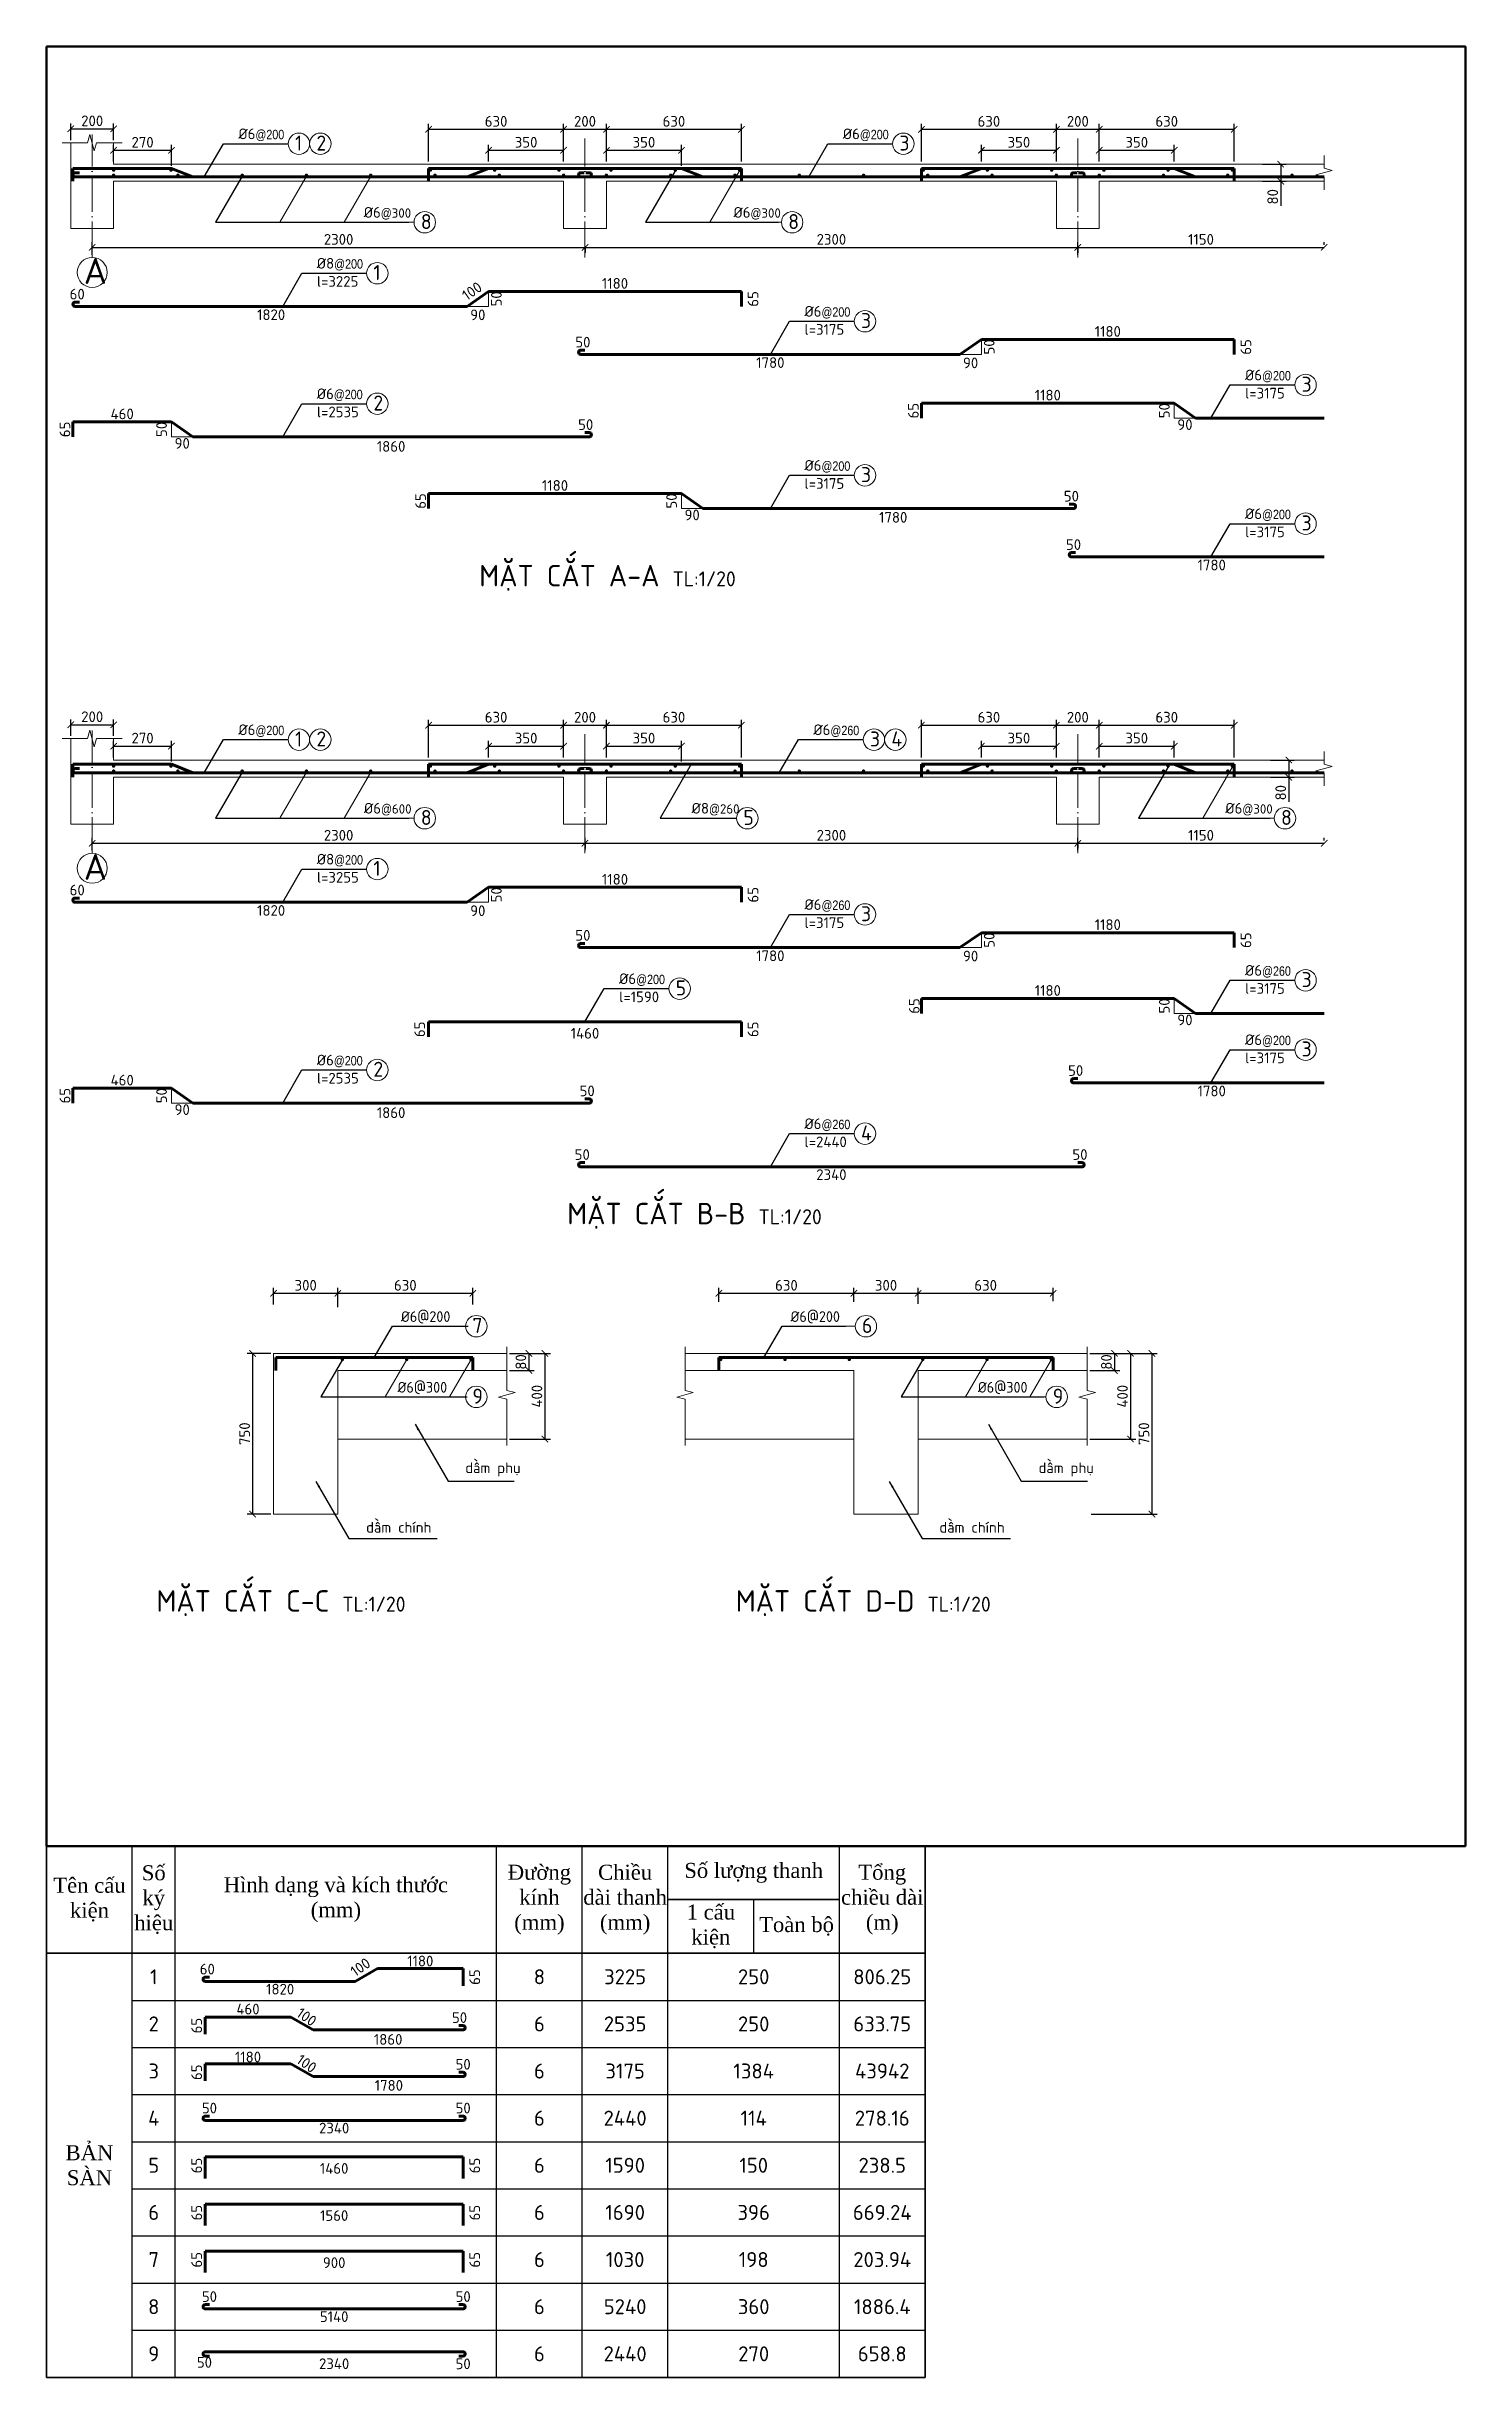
# Model space of a CAD drawing. Header units: millimetres. Extents: x 0 to 4970, y -594 to 1412.
# Drawn here: x 1080 to 1411, y 37 to 581 of the extents above; entities that cross this region are included whole.
import ezdxf

# ---------------------------------------------------------------- set-up
doc = ezdxf.new("R2010")
doc.units = ezdxf.units.MM
doc.header["$LTSCALE"] = 0.35
doc.header["$PDMODE"] = 3
doc.linetypes.add('ACAD_ISO04W100', pattern=[30, 24, -3, 0, -3])
doc.layers.get('0').update_dxf_attribs({"lineweight": 50})
for name, color, linetype, lineweight in [('0.35', 7, 'Continuous', 35), ('Cot thep', 2, 'Continuous', 70), ('CotThepSan', 13, 'Continuous', 70), ('DoVe', 1, 'Continuous', 18), ('Duong Bao San', 7, 'Continuous', 18), ('Kich Thuoc', 1, 'Continuous', 20), ('Ky Hieu', 4, 'Continuous', 20), ('Text', 40, 'Continuous', 20), ('Truc', 3, 'ACAD_ISO04W100', 20)]:
    doc.layers.add(name, color=color, linetype=linetype, lineweight=lineweight)
doc.styles.get("Standard").update_dxf_attribs({"font": 'isocpeur.ttf'})
doc.styles.add('VN', font='')
doc.styles.add('vNTNS', font='times.ttf')
doc.styles.get('VN').set_extended_font_data('TCVN 7284')
doc.dimstyles.new('Dim20', dxfattribs={"dimtxt": 2.5, "dimasz": 1.5, "dimexe": 1.25, "dimexo": 0.625, "dimtad": 1, "dimlfac": 20, "dimtxsty": 'Standard', "dimblk": 'ARCHTICK', "dimcen": 2.5, "dimadec": 0, "dimazin": 0, "dimtfac": 1, "dimtmove": 0, "dimatfit": 3, "dimfxl": 1, "dimarcsym": 0})
doc.dimstyles.new('Dim20KT', dxfattribs={"dimtxt": 2.5, "dimasz": 1.5, "dimexe": 1.25, "dimexo": 0.625, "dimtad": 1, "dimlfac": 20, "dimtxsty": 'Standard', "dimblk": 'ARCHTICK', "dimcen": 2.5, "dimse1": 1, "dimse2": 1, "dimsd1": 1, "dimsd2": 1, "dimadec": 0, "dimazin": 0, "dimtfac": 1, "dimtmove": 0, "dimatfit": 3, "dimfxl": 1, "dimarcsym": 0})
doc.dimstyles.new('Dim50KT', dxfattribs={"dimtxt": 2.5, "dimasz": 1.5, "dimexe": 1.25, "dimexo": 0.625, "dimtad": 1, "dimlfac": 50, "dimtxsty": 'Standard', "dimblk": 'ARCHTICK', "dimcen": 2.5, "dimse1": 1, "dimse2": 1, "dimsd1": 1, "dimsd2": 1, "dimadec": 0, "dimazin": 0, "dimtfac": 1, "dimtmove": 0, "dimatfit": 3, "dimfxl": 1, "dimarcsym": 0})
doc.dimstyles.new('ISO-25', dxfattribs={"dimtxt": 2.5, "dimasz": 2.5, "dimexe": 1.25, "dimexo": 0.625, "dimtad": 1, "dimtxsty": 'Standard', "dimcen": 2.5, "dimadec": 0, "dimazin": 0, "dimtfac": 1, "dimtmove": 0, "dimatfit": 3, "dimfxl": 1, "dimarcsym": 0})

msp = doc.modelspace()

# ---------------------------------------------------------------- texts
at = {"layer": 'Cot thep', "char_height": 3.5, "width": 10, "attachment_point": 5}
for s, insert in [('1', (1104.793241, 130.285388)), ('2', (1104.793241, 119.285388)), ('3', (1104.793241, 108.285388)), ('4', (1104.793241, 97.285388)), ('5', (1104.793241, 86.285388)), ('6', (1104.793241, 75.285388)), ('7', (1104.793241, 64.285388)), ('8', (1104.793241, 53.285388)), ('9', (1104.793241, 42.285388))]:
    msp.add_mtext(s, dxfattribs=dict(at, insert=insert))
at = {"layer": 'Ky Hieu', "style": 'VN'}
for s, p in [('1', (1137.753888, 556.526895)), ('2', (1142.753888, 556.526895)), ('3', (1278.799338, 556.526895)), ('8', (1167.130708, 538.200543)), ('8', (1252.857156, 538.200543)), ('1', (1156.048999, 526.314659)), ('3', (1269.845689, 515.103505)), ('3', (1372.657818, 500.229228)), ('2', (1156.048999, 495.853434)), ('3', (1269.845689, 479.146843)), ('3', (1372.657818, 467.853719)), ('1', (1137.753888, 417.445504)), ('2', (1142.753888, 417.445504)), ('3', (1271.930741, 417.445504)), ('4', (1276.930741, 417.445504)), ('8', (1167.130708, 399.119153)), ('5', (1242.393451, 399.119153)), ('8', (1367.857156, 399.119153)), ('1', (1156.048999, 387.233269)), ('3', (1269.845689, 376.647589)), ('3', (1372.657818, 361.282279)), ('5', (1226.595689, 359.332879)), ('3', (1372.657818, 345.088721)), ('2', (1156.048999, 340.349631)), ('4', (1269.845689, 325.486198)), ('7', (1179.161778, 280.553141)), ('6', (1270.07203, 280.553141)), ('9', (1179.161778, 264.05482)), ('9', (1314.591658, 264.05482))]:
    msp.add_text(s, height=3.5, dxfattribs=at).set_placement(p)
at = {"layer": 'Ky Hieu', "char_height": 2.5, "attachment_point": 7}
for s, insert in [('%%C6{\\fVNI-Helve-Condense|b0|i0|c0|p2;\\H0.875x;@200}', (1124.547568, 558.73503)), ('%%C6{\\fVNI-Helve-Condense|b0|i0|c0|p2;\\H0.875x;@200}', (1265.593018, 558.73503)), ('%%C6{\\fVNI-Helve-Condense|b0|i0|c0|p2;\\H0.875x;@\\fISOCPEUR|b0|i0|c0|p34;300}', (1153.804504, 540.408678)), ('%%C6{\\fVNI-Helve-Condense|b0|i0|c0|p2;\\H0.875x;@\\fISOCPEUR|b0|i0|c0|p34;300}', (1240.075648, 540.408678)), ('%%C8{\\fVNI-Helve-Condense|b0|i0|c0|p2;\\H0.875x;@200}', (1142.84268, 528.522794)), ('l=3225', (1142.865359, 524.732748)), ('%%C6{\\fVNI-Helve-Condense|b0|i0|c0|p2;\\H0.875x;@200}', (1256.639369, 517.311639)), ('l=3175', (1256.662048, 513.521593)), ('%%C6{\\fVNI-Helve-Condense|b0|i0|c0|p2;\\H0.875x;@200}', (1142.84268, 498.061568)), ('%%C6{\\fVNI-Helve-Condense|b0|i0|c0|p2;\\H0.875x;@200}', (1359.451498, 502.437363)), ('l=3175', (1359.474177, 498.647316)), ('l=2535', (1142.865359, 494.271522)), ('%%C6{\\fVNI-Helve-Condense|b0|i0|c0|p2;\\H0.875x;@200}', (1256.639369, 481.354977)), ('l=3175', (1256.662048, 477.564931)), ('%%C6{\\fVNI-Helve-Condense|b0|i0|c0|p2;\\H0.875x;@200}', (1359.451498, 470.061853)), ('l=3175', (1359.474177, 466.271807)), ('%%C6{\\fVNI-Helve-Condense|b0|i0|c0|p2;\\H0.875x;@200}', (1124.547568, 419.653639)), ('%%C6{\\fVNI-Helve-Condense|b0|i0|c0|p2;\\H0.875x;@260}', (1258.724422, 419.653639)), ('%%C6{\\fVNI-Helve-Condense|b0|i0|c0|p2;\\H0.875x;@\\fISOCPEUR|b0|i0|c0|p34;600}', (1153.853032, 401.327287)), ('%%C8{\\fVNI-Helve-Condense|b0|i0|c0|p2;\\H0.875x;@\\fISOCPEUR|b0|i0|c0|p34;260}', (1230.314141, 401.327287)), ('%%C6{\\fVNI-Helve-Condense|b0|i0|c0|p2;\\H0.875x;@\\fISOCPEUR|b0|i0|c0|p34;300}', (1354.85487, 401.327287)), ('%%C8{\\fVNI-Helve-Condense|b0|i0|c0|p2;\\H0.875x;@200}', (1142.84268, 389.441403)), ('l=3255', (1142.865359, 385.651357)), ('%%C6{\\fVNI-Helve-Condense|b0|i0|c0|p2;\\H0.875x;@260}', (1256.639369, 378.855724)), ('l=3175', (1256.662048, 375.065678)), ('%%C6{\\fVNI-Helve-Condense|b0|i0|c0|p2;\\H0.875x;@200}', (1213.389369, 361.541014)), ('%%C6{\\fVNI-Helve-Condense|b0|i0|c0|p2;\\H0.875x;@260}', (1359.451498, 363.490413)), ('l=1590', (1213.412048, 357.750968)), ('l=3175', (1359.474177, 359.700367)), ('%%C6{\\fVNI-Helve-Condense|b0|i0|c0|p2;\\H0.875x;@200}', (1359.451498, 347.296856)), ('%%C6{\\fVNI-Helve-Condense|b0|i0|c0|p2;\\H0.875x;@200}', (1142.84268, 342.557766)), ('l=3175', (1359.474177, 343.506809)), ('l=2535', (1142.865359, 338.76772)), ('%%C6{\\fVNI-Helve-Condense|b0|i0|c0|p2;\\H0.875x;@260}', (1256.639369, 327.694333)), ('l=2440', (1256.662048, 323.904287))]:
    msp.add_mtext(s, dxfattribs=dict(at, insert=insert))
at = {"layer": 'Ky Hieu', "char_height": 2.5, "attachment_point": 7, "style": 'VN'}
for s, insert in [('%%C6@200', (1162.489903, 282.761275)), ('%%C6@200', (1253.400155, 282.761275)), ('%%C6@300', (1161.690081, 266.262955)), ('%%C6@300', (1297.119961, 266.262955))]:
    msp.add_mtext(s, dxfattribs=dict(at, insert=insert))
at = {"layer": 'Ky Hieu', "char_height": 2.5, "width": 16.51500642, "attachment_point": 1}
for s, insert in [('d{\\fTCVN 7284|b0|i0|c0|p34;ầ}m ph{\\fTCVN 7284|b0|i0|c0|p34;ụ}', (1177.47502, 250.331644)), ('d{\\fTCVN 7284|b0|i0|c0|p34;ầ}m ph{\\fTCVN 7284|b0|i0|c0|p34;ụ}', (1311.257388, 250.331644)), ('d{\\fTCVN 7284|b0|i0|c0|p34;ầ}m chính', (1154.343649, 236.441099)), ('d{\\fTCVN 7284|b0|i0|c0|p34;ầ}m chính', (1288.126016, 236.441099))]:
    msp.add_mtext(s, dxfattribs=dict(at, insert=insert))
at = {"layer": 'Text'}
for s, insert, char_height, width, attachment_point in [('A', (1088.467613, 531.405608), 6, 3.31947027, 1), ('A', (1088.467613, 392.324218), 6, 3.31947027, 1), ('8', (1194.793241, 130.285388), 3.5, 20, 5), ('3225', (1214.793241, 130.285388), 3.5, 20, 5), ('250', (1244.793241, 130.285388), 3.5, 40, 5), ('806.25', (1274.793241, 130.285388), 3.5, 20, 5), ('{\\C4;6}', (1194.793241, 119.285388), 3.5, 20, 5), ('{\\C4;2535}', (1214.793241, 119.285388), 3.5, 20, 5), ('{\\C4;250}', (1244.793241, 119.285388), 3.5, 40, 5), ('{\\C4;6}', (1194.793241, 108.285388), 3.5, 20, 5), ('{\\C4;3175}', (1214.793241, 108.285388), 3.5, 20, 5), ('{\\C4;1384}', (1244.793241, 108.285388), 3.5, 40, 5), ('{\\C4;6}', (1194.793241, 97.285388), 3.5, 20, 5), ('{\\C4;2440}', (1214.793241, 97.285388), 3.5, 20, 5), ('{\\C4;114}', (1244.793241, 97.285388), 3.5, 40, 5), ('{\\C4;6}', (1194.793241, 75.285388), 3.5, 20, 5), ('{\\C4;1690}', (1214.793241, 75.285388), 3.5, 20, 5), ('{\\C4;396}', (1244.793241, 75.285388), 3.5, 40, 5), ('{\\C4;6}', (1194.793241, 64.285388), 3.5, 20, 5), ('{\\C4;1030}', (1214.793241, 64.285388), 3.5, 20, 5), ('{\\C4;198}', (1244.793241, 64.285388), 3.5, 40, 5), ('{\\C4;6}', (1194.793241, 53.285388), 3.5, 20, 5), ('{\\C4;5240}', (1214.793241, 53.285388), 3.5, 20, 5), ('{\\C4;360}', (1244.793241, 53.285388), 3.5, 40, 5), ('{\\C4;6}', (1194.793241, 42.285388), 3.5, 20, 5), ('{\\C4;2440}', (1214.793241, 42.285388), 3.5, 20, 5), ('{\\C4;270}', (1244.793241, 42.285388), 3.5, 40, 5)]:
    msp.add_mtext(s, dxfattribs=dict(at, insert=insert, char_height=char_height, width=width, attachment_point=attachment_point))
for s, insert, char_height, width, attachment_point, style in [('^IMẶT CẮT A-A {\\H0.7x;TL:1/20}', (1209.157672, 453.765478), 5, 119.00779123, 8, 'VN'), ('^IMẶT CẮT B-B {\\H0.7x;TL:1/20}', (1229.456227, 304.874189), 5, 119.00779123, 8, 'VN'), ('^IMẶT CẮT C-C {\\H0.7x;TL:1/20}', (1132.965314, 214.463493), 5, 119.00779123, 8, 'VN'), ('^IMẶT CẮT D-D {\\H0.7x;TL:1/20}', (1268.840662, 214.463493), 5, 119.00779123, 8, 'VN'), ('Tên cấu kiện', (1089.793241, 148.285388), 3.5, 20, 5, 'vNTNS'), ('Số ký hiệu', (1104.793241, 148.285388), 3.5, 10, 5, 'vNTNS'), ('Hình dạng và kích thước\\P(mm)', (1147.293241, 148.285388), 3.5, 75, 5, 'vNTNS'), ('Đường kính (mm)', (1194.793241, 148.285388), 3.5, 20, 5, 'vNTNS'), ('Chiều dài thanh\\P(mm)', (1214.793241, 148.285388), 3.5, 20, 5, 'vNTNS'), ('Số lượng thanh', (1244.793241, 154.535388), 3.5, 40, 5, 'vNTNS'), ('Tổng chiều dài\\P(m)', (1274.793241, 148.285388), 3.5, 20, 5, 'vNTNS'), ('1 cấu kiện', (1234.793241, 142.035388), 3.5, 20, 5, 'vNTNS'), ('Toàn bộ', (1254.793241, 142.035388), 3.5, 20, 5, 'vNTNS'), ('BẢN SÀN', (1089.793241, 86.285388), 3.5, 20, 5, 'vNTNS')]:
    msp.add_mtext(s, dxfattribs=dict(at, insert=insert, char_height=char_height, width=width, attachment_point=attachment_point, style=style))
at = {"layer": 'Text', "color": 4, "char_height": 3.5, "attachment_point": 5}
for s, insert, width in [('633.75', (1274.793241, 119.285388), 20), ('43942', (1274.793241, 108.285388), 20), ('278.16', (1274.793241, 97.285388), 20), ('6', (1194.793241, 86.285388), 20), ('1590', (1214.793241, 86.285388), 20), ('150', (1244.793241, 86.285388), 40), ('238.5', (1274.793241, 86.285388), 20), ('669.24', (1274.793241, 75.285388), 20), ('203.94', (1274.793241, 64.285388), 20), ('1886.4', (1274.793241, 53.285388), 20), ('658.8', (1274.793241, 42.285388), 20)]:
    msp.add_mtext(s, dxfattribs=dict(at, insert=insert, width=width))

# ---------------------------------------------------------------- blocks, each defined once
blk = doc.blocks.new('*D317')
at = {"layer": 'Defpoints', "color": 0}
for p in [(1116.79, 130.21), (1116.79, 130.21), (1117.79, 130.21)]:
    blk.add_point(p, dxfattribs=at)
at = {"layer": 'Kich Thuoc', "color": 0, "insert": (1117.29, 132.08), "char_height": 2.5, "attachment_point": 5}
blk.add_mtext('60', dxfattribs=at)
blk = doc.blocks.new('_ArchTick')
at = {"color": 0, "linetype": 'ByBlock', "const_width": 0.15}
blk.add_lwpolyline([(-0.5, -0.5), (0.5, 0.5)], dxfattribs=at)
blk = doc.blocks.new('*D318')
at = {"layer": 'Defpoints', "color": 0}
for p in [(1087.94, 129.3), (1180.64, 129.3), (1180.64, 125.53)]:
    blk.add_point(p, dxfattribs=at)
at = {"layer": 'Kich Thuoc', "color": 0, "insert": (1134.29, 127.4), "char_height": 2.5, "attachment_point": 5}
blk.add_mtext('1820', dxfattribs=at)
blk = doc.blocks.new('*D319')
at = {"layer": 'Defpoints', "color": 0}
for p in [(1156.66, 132.79), (1156.89, 132.46), (1151.89, 128.96)]:
    blk.add_point(p, dxfattribs=at)
at = {"layer": 'Kich Thuoc', "color": 0, "insert": (1153.02, 132.54), "char_height": 2.5, "attachment_point": 5, "rotation": 34.992}
blk.add_mtext('100', dxfattribs=at)
blk = doc.blocks.new('*D320')
at = {"layer": 'Defpoints', "color": 0}
for p in [(1137.49, 132.08), (1196.49, 132.08), (1196.49, 132.08)]:
    blk.add_point(p, dxfattribs=at)
at = {"layer": 'Kich Thuoc', "color": 0, "insert": (1166.99, 133.96), "char_height": 2.5, "attachment_point": 5}
blk.add_mtext('1180', dxfattribs=at)
blk = doc.blocks.new('*D321')
at = {"layer": 'Defpoints', "color": 0}
for p in [(1176.99, 131.96), (1181.59, 131.96), (1176.99, 128.46)]:
    blk.add_point(p, dxfattribs=at)
at = {"layer": 'Kich Thuoc', "color": 0, "insert": (1179.71, 130.21), "char_height": 2.5, "attachment_point": 5, "rotation": 90}
blk.add_mtext('65', dxfattribs=at)
blk = doc.blocks.new('*D322')
at = {"layer": 'Defpoints', "color": 0}
for p in [(1115.29, 120.89), (1138.29, 120.89), (1138.29, 120.89)]:
    blk.add_point(p, dxfattribs=at)
at = {"layer": 'Kich Thuoc', "color": 0, "insert": (1126.79, 122.76), "char_height": 2.5, "attachment_point": 5}
blk.add_mtext('460', dxfattribs=at)
blk = doc.blocks.new('*D323')
at = {"layer": 'Defpoints', "color": 0}
for p in [(1136.89, 121.14), (1141.89, 117.64), (1141.89, 117.64)]:
    blk.add_point(p, dxfattribs=at)
at = {"layer": 'Kich Thuoc', "color": 0, "insert": (1140.47, 120.92), "char_height": 2.5, "attachment_point": 5, "rotation": 325.008}
blk.add_mtext('100', dxfattribs=at)
blk = doc.blocks.new('*D324')
at = {"layer": 'Defpoints', "color": 0}
for p in [(1113.24, 117.89), (1205.74, 117.89), (1205.74, 113.79)]:
    blk.add_point(p, dxfattribs=at)
at = {"layer": 'Kich Thuoc', "color": 0, "insert": (1159.49, 115.67), "char_height": 2.5, "attachment_point": 5}
blk.add_mtext('1860', dxfattribs=at)
blk = doc.blocks.new('*D325')
at = {"layer": 'Defpoints', "color": 0}
for p in [(1175.65, 118.89), (1175.65, 118.89), (1176.65, 118.89)]:
    blk.add_point(p, dxfattribs=at)
at = {"layer": 'Kich Thuoc', "color": 0, "insert": (1176.15, 120.76), "char_height": 2.5, "attachment_point": 5}
blk.add_mtext('50', dxfattribs=at)
blk = doc.blocks.new('*D326')
at = {"layer": 'Defpoints', "color": 0}
for p in [(1176.49, 108), (1176.49, 108), (1177.49, 108)]:
    blk.add_point(p, dxfattribs=at)
at = {"layer": 'Kich Thuoc', "color": 0, "insert": (1176.99, 109.87), "char_height": 2.5, "attachment_point": 5}
blk.add_mtext('50', dxfattribs=at)
blk = doc.blocks.new('*D327')
at = {"layer": 'Defpoints', "color": 0}
for p in [(1097.29, 109.7), (1156.29, 109.7), (1156.29, 109.7)]:
    blk.add_point(p, dxfattribs=at)
at = {"layer": 'Kich Thuoc', "color": 0, "insert": (1126.79, 111.57), "char_height": 2.5, "attachment_point": 5}
blk.add_mtext('1180', dxfattribs=at)
blk = doc.blocks.new('*D328')
at = {"layer": 'Defpoints', "color": 0}
for p in [(1136.89, 110.25), (1141.89, 106.75), (1141.89, 106.75)]:
    blk.add_point(p, dxfattribs=at)
at = {"layer": 'Kich Thuoc', "color": 0, "insert": (1140.47, 110.03), "char_height": 2.5, "attachment_point": 5, "rotation": 325.008}
blk.add_mtext('100', dxfattribs=at)
blk = doc.blocks.new('*D329')
at = {"layer": 'Defpoints', "color": 0}
for p in [(1115.24, 107.32), (1204.24, 107.32), (1204.24, 103.06)]:
    blk.add_point(p, dxfattribs=at)
at = {"layer": 'Kich Thuoc', "color": 0, "insert": (1159.66, 104.94), "char_height": 2.5, "attachment_point": 5}
blk.add_mtext('1780', dxfattribs=at)
blk = doc.blocks.new('*D330')
at = {"layer": 'Defpoints', "color": 0}
for p in [(1088.39, 96.77), (1205.39, 96.77), (1205.39, 93.09)]:
    blk.add_point(p, dxfattribs=at)
at = {"layer": 'Kich Thuoc', "color": 0, "insert": (1146.89, 94.97), "char_height": 2.5, "attachment_point": 5}
blk.add_mtext('2340', dxfattribs=at)
blk = doc.blocks.new('*D331')
at = {"layer": 'Defpoints', "color": 0}
for p in [(1176.49, 97.77), (1176.49, 97.77), (1177.49, 97.77)]:
    blk.add_point(p, dxfattribs=at)
at = {"layer": 'Kich Thuoc', "color": 0, "insert": (1176.99, 99.65), "char_height": 2.5, "attachment_point": 5}
blk.add_mtext('50', dxfattribs=at)
blk = doc.blocks.new('*D332')
at = {"layer": 'Defpoints', "color": 0}
for p in [(1117.29, 97.77), (1117.29, 97.77), (1118.29, 97.77)]:
    blk.add_point(p, dxfattribs=at)
at = {"layer": 'Kich Thuoc', "color": 0, "insert": (1117.79, 99.65), "char_height": 2.5, "attachment_point": 5}
blk.add_mtext('50', dxfattribs=at)
blk = doc.blocks.new('*D333')
at = {"layer": 'Defpoints', "color": 0}
for p in [(1110.39, 83.69), (1183.39, 83.69), (1183.39, 83.69)]:
    blk.add_point(p, dxfattribs=at)
at = {"layer": 'Kich Thuoc', "color": 0, "insert": (1146.89, 85.56), "char_height": 2.5, "attachment_point": 5}
blk.add_mtext('1460', dxfattribs=at)
blk = doc.blocks.new('*D334')
at = {"layer": 'Defpoints', "color": 0}
for p in [(1110.39, 72.69), (1183.39, 72.69), (1183.39, 72.69)]:
    blk.add_point(p, dxfattribs=at)
at = {"layer": 'Kich Thuoc', "color": 0, "insert": (1146.89, 74.56), "char_height": 2.5, "attachment_point": 5}
blk.add_mtext('1560', dxfattribs=at)
blk = doc.blocks.new('*D335')
at = {"layer": 'Defpoints', "color": 0}
for p in [(1110.39, 61.69), (1183.39, 61.69), (1183.39, 61.69)]:
    blk.add_point(p, dxfattribs=at)
at = {"layer": 'Kich Thuoc', "color": 0, "insert": (1146.89, 63.56), "char_height": 2.5, "attachment_point": 5}
blk.add_mtext('900', dxfattribs=at)
blk = doc.blocks.new('*D336')
at = {"layer": 'Defpoints', "color": 0}
for p in [(1088.39, 52.77), (1205.39, 52.77), (1205.39, 49.09)]:
    blk.add_point(p, dxfattribs=at)
at = {"layer": 'Kich Thuoc', "color": 0, "insert": (1146.89, 50.97), "char_height": 2.5, "attachment_point": 5}
blk.add_mtext('5140', dxfattribs=at)
blk = doc.blocks.new('*D337')
at = {"layer": 'Defpoints', "color": 0}
for p in [(1176.49, 53.77), (1176.49, 53.77), (1177.49, 53.77)]:
    blk.add_point(p, dxfattribs=at)
at = {"layer": 'Kich Thuoc', "color": 0, "insert": (1176.99, 55.65), "char_height": 2.5, "attachment_point": 5}
blk.add_mtext('50', dxfattribs=at)
blk = doc.blocks.new('*D338')
at = {"layer": 'Defpoints', "color": 0}
for p in [(1117.29, 53.77), (1117.29, 53.77), (1118.29, 53.77)]:
    blk.add_point(p, dxfattribs=at)
at = {"layer": 'Kich Thuoc', "color": 0, "insert": (1117.79, 55.65), "char_height": 2.5, "attachment_point": 5}
blk.add_mtext('50', dxfattribs=at)
blk = doc.blocks.new('*D339')
at = {"layer": 'Defpoints', "color": 0}
for p in [(1088.39, 41.77), (1205.39, 41.77), (1205.39, 38.09)]:
    blk.add_point(p, dxfattribs=at)
at = {"layer": 'Kich Thuoc', "color": 0, "insert": (1146.89, 39.97), "char_height": 2.5, "attachment_point": 5}
blk.add_mtext('2340', dxfattribs=at)
blk = doc.blocks.new('*D340')
at = {"layer": 'Defpoints', "color": 0}
for p in [(1176.49, 38.08), (1176.49, 38.08), (1177.49, 38.08)]:
    blk.add_point(p, dxfattribs=at)
at = {"layer": 'Kich Thuoc', "color": 0, "insert": (1176.99, 39.95), "char_height": 2.5, "attachment_point": 5}
blk.add_mtext('50', dxfattribs=at)
blk = doc.blocks.new('*D341')
at = {"layer": 'Defpoints', "color": 0}
for p in [(1116.12, 38.4), (1116.12, 38.4), (1117.12, 38.4)]:
    blk.add_point(p, dxfattribs=at)
at = {"layer": 'Kich Thuoc', "color": 0, "insert": (1116.62, 40.28), "char_height": 2.5, "attachment_point": 5}
blk.add_mtext('50', dxfattribs=at)
blk = doc.blocks.new('*D344')
at = {"layer": 'Defpoints', "color": 0}
for p in [(1176.99, 87.98), (1181.59, 87.98), (1176.99, 84.48)]:
    blk.add_point(p, dxfattribs=at)
at = {"layer": 'Kich Thuoc', "color": 0, "insert": (1179.71, 86.23), "char_height": 2.5, "attachment_point": 5, "rotation": 90}
blk.add_mtext('65', dxfattribs=at)
blk = doc.blocks.new('*D345')
at = {"layer": 'Defpoints', "color": 0}
for p in [(1176.99, 76.98), (1181.59, 76.98), (1176.99, 73.48)]:
    blk.add_point(p, dxfattribs=at)
at = {"layer": 'Kich Thuoc', "color": 0, "insert": (1179.71, 75.23), "char_height": 2.5, "attachment_point": 5, "rotation": 90}
blk.add_mtext('65', dxfattribs=at)
blk = doc.blocks.new('*D346')
at = {"layer": 'Defpoints', "color": 0}
for p in [(1176.99, 65.98), (1181.59, 65.98), (1176.99, 62.48)]:
    blk.add_point(p, dxfattribs=at)
at = {"layer": 'Kich Thuoc', "color": 0, "insert": (1179.71, 64.23), "char_height": 2.5, "attachment_point": 5, "rotation": 90}
blk.add_mtext('65', dxfattribs=at)
blk = doc.blocks.new('*D347')
at = {"layer": 'Defpoints', "color": 0}
for p in [(1112.08, 120.64), (1116.68, 120.64), (1112.08, 117.14)]:
    blk.add_point(p, dxfattribs=at)
at = {"layer": 'Kich Thuoc', "color": 0, "insert": (1114.81, 118.89), "char_height": 2.5, "attachment_point": 5, "rotation": 90}
blk.add_mtext('65', dxfattribs=at)
blk = doc.blocks.new('*D348')
at = {"layer": 'Defpoints', "color": 0}
for p in [(1112.08, 109.75), (1116.68, 109.75), (1112.08, 106.25)]:
    blk.add_point(p, dxfattribs=at)
at = {"layer": 'Kich Thuoc', "color": 0, "insert": (1114.81, 108), "char_height": 2.5, "attachment_point": 5, "rotation": 90}
blk.add_mtext('65', dxfattribs=at)
blk = doc.blocks.new('*D349')
at = {"layer": 'Defpoints', "color": 0}
for p in [(1112.08, 87.98), (1116.68, 87.98), (1112.08, 84.48)]:
    blk.add_point(p, dxfattribs=at)
at = {"layer": 'Kich Thuoc', "color": 0, "insert": (1114.81, 86.23), "char_height": 2.5, "attachment_point": 5, "rotation": 90}
blk.add_mtext('65', dxfattribs=at)
blk = doc.blocks.new('*D350')
at = {"layer": 'Defpoints', "color": 0}
for p in [(1112.08, 76.98), (1116.68, 76.98), (1112.08, 73.48)]:
    blk.add_point(p, dxfattribs=at)
at = {"layer": 'Kich Thuoc', "color": 0, "insert": (1114.81, 75.23), "char_height": 2.5, "attachment_point": 5, "rotation": 90}
blk.add_mtext('65', dxfattribs=at)
blk = doc.blocks.new('*D351')
at = {"layer": 'Defpoints', "color": 0}
for p in [(1112.08, 65.98), (1116.68, 65.98), (1112.08, 62.48)]:
    blk.add_point(p, dxfattribs=at)
at = {"layer": 'Kich Thuoc', "color": 0, "insert": (1114.81, 64.23), "char_height": 2.5, "attachment_point": 5, "rotation": 90}
blk.add_mtext('65', dxfattribs=at)
blk = doc.blocks.new('*D490')
at = {"layer": 'Defpoints', "color": 0}
for p in [(1356.93, 512.44), (1361.53, 512.44), (1356.93, 508.94)]:
    blk.add_point(p, dxfattribs=at)
at = {"layer": 'Kich Thuoc', "color": 0, "insert": (1359.65, 510.69), "char_height": 2.5, "attachment_point": 5, "rotation": 90}
blk.add_mtext('65', dxfattribs=at)
blk = doc.blocks.new('*D491')
at = {"layer": 'Defpoints', "color": 0}
for p in [(1297.93, 512.44), (1356.93, 512.44), (1356.93, 512.44)]:
    blk.add_point(p, dxfattribs=at)
at = {"layer": 'Kich Thuoc', "color": 0, "insert": (1327.43, 514.31), "char_height": 2.5, "attachment_point": 5}
blk.add_mtext('1180', dxfattribs=at)
blk = doc.blocks.new('*D492')
at = {"layer": 'Defpoints', "color": 0}
for p in [(1204.43, 508.94), (1292.93, 508.94), (1292.93, 505.17)]:
    blk.add_point(p, dxfattribs=at)
at = {"layer": 'Kich Thuoc', "color": 0, "insert": (1248.68, 507.04), "char_height": 2.5, "attachment_point": 5}
blk.add_mtext('1780', dxfattribs=at)
blk = doc.blocks.new('*D493')
at = {"layer": 'Defpoints', "color": 0}
for p in [(1204.43, 509.94), (1204.43, 509.94), (1205.43, 509.94)]:
    blk.add_point(p, dxfattribs=at)
at = {"layer": 'Kich Thuoc', "color": 0, "insert": (1204.93, 511.81), "char_height": 2.5, "attachment_point": 5}
blk.add_mtext('50', dxfattribs=at)
blk = doc.blocks.new('*D428')
at = {"layer": 'Defpoints', "color": 0}
for p in [(1241.93, 523.65), (1246.53, 523.65), (1241.93, 520.15)]:
    blk.add_point(p, dxfattribs=at)
at = {"layer": 'Kich Thuoc', "color": 0, "insert": (1244.65, 521.9), "char_height": 2.5, "attachment_point": 5, "rotation": 90}
blk.add_mtext('65', dxfattribs=at)
blk = doc.blocks.new('*D429')
at = {"layer": 'Defpoints', "color": 0}
for p in [(1182.93, 523.65), (1182.93, 520.15), (1186.62, 520.15)]:
    blk.add_point(p, dxfattribs=at)
at = {"layer": 'Kich Thuoc', "color": 0, "insert": (1184.75, 521.9), "char_height": 2.5, "attachment_point": 5, "rotation": 90}
blk.add_mtext('50', dxfattribs=at)
blk = doc.blocks.new('*D430')
at = {"layer": 'Defpoints', "color": 0}
for p in [(1177.93, 520.15), (1182.9, 520.15), (1182.9, 516.31)]:
    blk.add_point(p, dxfattribs=at)
at = {"layer": 'Kich Thuoc', "color": 0, "insert": (1180.41, 518.18), "char_height": 2.5, "attachment_point": 5}
blk.add_mtext('90', dxfattribs=at)
blk = doc.blocks.new('*D431')
at = {"layer": 'Defpoints', "color": 0}
for p in [(1086.43, 521.15), (1086.43, 521.15), (1087.43, 521.15)]:
    blk.add_point(p, dxfattribs=at)
at = {"layer": 'Kich Thuoc', "color": 0, "insert": (1086.93, 523.02), "char_height": 2.5, "attachment_point": 5}
blk.add_mtext('60', dxfattribs=at)
blk = doc.blocks.new('*D494')
at = {"layer": 'Defpoints', "color": 0}
for p in [(1085.93, 493.19), (1108.93, 493.19), (1108.93, 493.19)]:
    blk.add_point(p, dxfattribs=at)
at = {"layer": 'Kich Thuoc', "color": 0, "insert": (1097.43, 495.06), "char_height": 2.5, "attachment_point": 5}
blk.add_mtext('460', dxfattribs=at)
blk = doc.blocks.new('*D495')
at = {"layer": 'Defpoints', "color": 0}
for p in [(1085.93, 493.19), (1085.93, 489.69), (1085.93, 489.69)]:
    blk.add_point(p, dxfattribs=at)
at = {"layer": 'Kich Thuoc', "color": 0, "insert": (1084.05, 491.44), "char_height": 2.5, "attachment_point": 5, "rotation": 90}
blk.add_mtext('65', dxfattribs=at)
blk = doc.blocks.new('*D496')
at = {"layer": 'Defpoints', "color": 0}
for p in [(1113.93, 489.69), (1206.43, 489.69), (1206.43, 485.59)]:
    blk.add_point(p, dxfattribs=at)
at = {"layer": 'Kich Thuoc', "color": 0, "insert": (1160.18, 487.47), "char_height": 2.5, "attachment_point": 5}
blk.add_mtext('1860', dxfattribs=at)
blk = doc.blocks.new('*D432')
at = {"layer": 'Defpoints', "color": 0}
for p in [(1205.09, 490.69), (1205.09, 490.69), (1206.09, 490.69)]:
    blk.add_point(p, dxfattribs=at)
at = {"layer": 'Kich Thuoc', "color": 0, "insert": (1205.59, 492.56), "char_height": 2.5, "attachment_point": 5}
blk.add_mtext('50', dxfattribs=at)
blk = doc.blocks.new('*D497')
at = {"layer": 'Defpoints', "color": 0}
for p in [(1168.93, 476.48), (1227.93, 476.48), (1227.93, 476.48)]:
    blk.add_point(p, dxfattribs=at)
at = {"layer": 'Kich Thuoc', "color": 0, "insert": (1198.43, 478.36), "char_height": 2.5, "attachment_point": 5}
blk.add_mtext('1180', dxfattribs=at)
blk = doc.blocks.new('*D498')
at = {"layer": 'Defpoints', "color": 0}
for p in [(1168.93, 476.48), (1168.93, 472.98), (1168.93, 472.98)]:
    blk.add_point(p, dxfattribs=at)
at = {"layer": 'Kich Thuoc', "color": 0, "insert": (1167.05, 474.73), "char_height": 2.5, "attachment_point": 5, "rotation": 90}
blk.add_mtext('65', dxfattribs=at)
blk = doc.blocks.new('*D433')
at = {"layer": 'Defpoints', "color": 0}
for p in [(1232.93, 473.3), (1321.93, 473.3), (1321.93, 469.05)]:
    blk.add_point(p, dxfattribs=at)
at = {"layer": 'Kich Thuoc', "color": 0, "insert": (1277.35, 470.92), "char_height": 2.5, "attachment_point": 5}
blk.add_mtext('1780', dxfattribs=at)
blk = doc.blocks.new('*D434')
at = {"layer": 'Defpoints', "color": 0}
for p in [(1318.43, 473.98), (1318.43, 473.98), (1319.43, 473.98)]:
    blk.add_point(p, dxfattribs=at)
at = {"layer": 'Kich Thuoc', "color": 0, "insert": (1318.93, 475.86), "char_height": 2.5, "attachment_point": 5}
blk.add_mtext('50', dxfattribs=at)
blk = doc.blocks.new('*D435')
at = {"layer": 'Defpoints', "color": 0}
for p in [(1318.93, 462.69), (1318.93, 462.69), (1319.93, 462.69)]:
    blk.add_point(p, dxfattribs=at)
at = {"layer": 'Kich Thuoc', "color": 0, "insert": (1319.43, 464.56), "char_height": 2.5, "attachment_point": 5}
blk.add_mtext('50', dxfattribs=at)
blk = doc.blocks.new('*D499')
at = {"layer": 'Defpoints', "color": 0}
for p in [(1283.93, 497.56), (1283.93, 497.56), (1283.93, 494.06)]:
    blk.add_point(p, dxfattribs=at)
at = {"layer": 'Kich Thuoc', "color": 0, "insert": (1282.05, 495.81), "char_height": 2.5, "attachment_point": 5, "rotation": 90}
blk.add_mtext('65', dxfattribs=at)
blk = doc.blocks.new('*D500')
at = {"layer": 'Defpoints', "color": 0}
for p in [(1283.93, 497.56), (1342.93, 497.56), (1342.93, 497.56)]:
    blk.add_point(p, dxfattribs=at)
at = {"layer": 'Kich Thuoc', "color": 0, "insert": (1313.43, 499.44), "char_height": 2.5, "attachment_point": 5}
blk.add_mtext('1180', dxfattribs=at)
blk = doc.blocks.new('*D501')
at = {"layer": 'Defpoints', "color": 0}
for p in [(1342.93, 497.56), (1342.49, 494.06), (1342.93, 494.06)]:
    blk.add_point(p, dxfattribs=at)
at = {"layer": 'Kich Thuoc', "color": 0, "insert": (1340.62, 495.81), "char_height": 2.5, "attachment_point": 5, "rotation": 90}
blk.add_mtext('50', dxfattribs=at)
blk = doc.blocks.new('*D502')
at = {"layer": 'Defpoints', "color": 0}
for p in [(1342.93, 494.06), (1347.93, 494.06), (1347.93, 490.69)]:
    blk.add_point(p, dxfattribs=at)
at = {"layer": 'Kich Thuoc', "color": 0, "insert": (1345.43, 492.56), "char_height": 2.5, "attachment_point": 5}
blk.add_mtext('90', dxfattribs=at)
blk = doc.blocks.new('*D503')
at = {"layer": 'Defpoints', "color": 0}
for p in [(1108.93, 556.59), (1095.43, 553.36), (1108.93, 552.36)]:
    blk.add_point(p, dxfattribs=at)
at = {"layer": 'Kich Thuoc', "color": 0, "lineweight": -2}
for p, q in [((1095.43, 553.99), (1095.43, 557.84)), ((1095.43, 556.59), (1108.93, 556.59)), ((1108.93, 552.99), (1108.93, 557.84))]:
    blk.add_line(p, q, dxfattribs=at)
at = {"layer": 'Kich Thuoc', "color": 0, "lineweight": -2, "xscale": 1.5, "yscale": 1.5, "zscale": 1.5, "rotation": 180}
blk.add_blockref('_ArchTick', (1095.43, 556.59), dxfattribs=at)
at = {"layer": 'Kich Thuoc', "color": 0, "lineweight": -2, "xscale": 1.5, "yscale": 1.5, "zscale": 1.5}
blk.add_blockref('_ArchTick', (1108.93, 556.59), dxfattribs=at)
at = {"layer": 'Kich Thuoc', "color": 0, "insert": (1102.18, 558.47), "char_height": 2.5, "attachment_point": 5}
blk.add_mtext('270', dxfattribs=at)
blk = doc.blocks.new('*D436')
at = {"layer": 'Defpoints', "color": 0}
for p in [(1200.43, 556.59), (1182.93, 553.36), (1200.43, 553.36)]:
    blk.add_point(p, dxfattribs=at)
at = {"layer": 'Kich Thuoc', "color": 0, "lineweight": -2}
for p, q in [((1182.93, 553.99), (1182.93, 557.84)), ((1182.93, 556.59), (1200.43, 556.59)), ((1200.43, 553.99), (1200.43, 557.84))]:
    blk.add_line(p, q, dxfattribs=at)
at = {"layer": 'Kich Thuoc', "color": 0, "lineweight": -2, "xscale": 1.5, "yscale": 1.5, "zscale": 1.5, "rotation": 180}
blk.add_blockref('_ArchTick', (1182.93, 556.59), dxfattribs=at)
at = {"layer": 'Kich Thuoc', "color": 0, "lineweight": -2, "xscale": 1.5, "yscale": 1.5, "zscale": 1.5}
blk.add_blockref('_ArchTick', (1200.43, 556.59), dxfattribs=at)
at = {"layer": 'Kich Thuoc', "color": 0, "insert": (1191.68, 558.47), "char_height": 2.5, "attachment_point": 5}
blk.add_mtext('350', dxfattribs=at)
blk = doc.blocks.new('*D504')
at = {"layer": 'Defpoints', "color": 0}
for p in [(1227.93, 556.59), (1210.43, 553.36), (1227.93, 552.36)]:
    blk.add_point(p, dxfattribs=at)
at = {"layer": 'Kich Thuoc', "color": 0, "lineweight": -2}
for p, q in [((1210.43, 553.99), (1210.43, 557.84)), ((1210.43, 556.59), (1227.93, 556.59)), ((1227.93, 552.99), (1227.93, 557.84))]:
    blk.add_line(p, q, dxfattribs=at)
at = {"layer": 'Kich Thuoc', "color": 0, "lineweight": -2, "xscale": 1.5, "yscale": 1.5, "zscale": 1.5, "rotation": 180}
blk.add_blockref('_ArchTick', (1210.43, 556.59), dxfattribs=at)
at = {"layer": 'Kich Thuoc', "color": 0, "lineweight": -2, "xscale": 1.5, "yscale": 1.5, "zscale": 1.5}
blk.add_blockref('_ArchTick', (1227.93, 556.59), dxfattribs=at)
at = {"layer": 'Kich Thuoc', "color": 0, "insert": (1219.18, 558.47), "char_height": 2.5, "attachment_point": 5}
blk.add_mtext('350', dxfattribs=at)
blk = doc.blocks.new('*D437')
at = {"layer": 'Defpoints', "color": 0}
for p in [(1200.43, 561.48), (1168.93, 553.36), (1200.43, 553.36)]:
    blk.add_point(p, dxfattribs=at)
at = {"layer": 'Kich Thuoc', "color": 0, "lineweight": -2}
for p, q in [((1168.93, 553.99), (1168.93, 562.73)), ((1168.93, 561.48), (1200.43, 561.48)), ((1200.43, 553.99), (1200.43, 562.73))]:
    blk.add_line(p, q, dxfattribs=at)
at = {"layer": 'Kich Thuoc', "color": 0, "lineweight": -2, "xscale": 1.5, "yscale": 1.5, "zscale": 1.5, "rotation": 180}
blk.add_blockref('_ArchTick', (1168.93, 561.48), dxfattribs=at)
at = {"layer": 'Kich Thuoc', "color": 0, "lineweight": -2, "xscale": 1.5, "yscale": 1.5, "zscale": 1.5}
blk.add_blockref('_ArchTick', (1200.43, 561.48), dxfattribs=at)
at = {"layer": 'Kich Thuoc', "color": 0, "insert": (1184.68, 563.35), "char_height": 2.5, "attachment_point": 5}
blk.add_mtext('630', dxfattribs=at)
blk = doc.blocks.new('*D438')
at = {"layer": 'Defpoints', "color": 0}
for p in [(1210.43, 561.48), (1200.43, 553.99), (1210.43, 553.99)]:
    blk.add_point(p, dxfattribs=at)
at = {"layer": 'Kich Thuoc', "color": 0, "lineweight": -2}
for p, q in [((1200.43, 554.61), (1200.43, 562.73)), ((1200.43, 561.48), (1210.43, 561.48)), ((1210.43, 554.61), (1210.43, 562.73))]:
    blk.add_line(p, q, dxfattribs=at)
at = {"layer": 'Kich Thuoc', "color": 0, "lineweight": -2, "xscale": 1.5, "yscale": 1.5, "zscale": 1.5, "rotation": 180}
blk.add_blockref('_ArchTick', (1200.43, 561.48), dxfattribs=at)
at = {"layer": 'Kich Thuoc', "color": 0, "lineweight": -2, "xscale": 1.5, "yscale": 1.5, "zscale": 1.5}
blk.add_blockref('_ArchTick', (1210.43, 561.48), dxfattribs=at)
at = {"layer": 'Kich Thuoc', "color": 0, "insert": (1205.43, 563.35), "char_height": 2.5, "attachment_point": 5}
blk.add_mtext('200', dxfattribs=at)
blk = doc.blocks.new('*D439')
at = {"layer": 'Defpoints', "color": 0}
for p in [(1241.93, 561.48), (1210.43, 553.99), (1241.93, 553.36)]:
    blk.add_point(p, dxfattribs=at)
at = {"layer": 'Kich Thuoc', "color": 0, "lineweight": -2}
for p, q in [((1210.43, 554.61), (1210.43, 562.73)), ((1210.43, 561.48), (1241.93, 561.48)), ((1241.93, 553.99), (1241.93, 562.73))]:
    blk.add_line(p, q, dxfattribs=at)
at = {"layer": 'Kich Thuoc', "color": 0, "lineweight": -2, "xscale": 1.5, "yscale": 1.5, "zscale": 1.5, "rotation": 180}
blk.add_blockref('_ArchTick', (1210.43, 561.48), dxfattribs=at)
at = {"layer": 'Kich Thuoc', "color": 0, "lineweight": -2, "xscale": 1.5, "yscale": 1.5, "zscale": 1.5}
blk.add_blockref('_ArchTick', (1241.93, 561.48), dxfattribs=at)
at = {"layer": 'Kich Thuoc', "color": 0, "insert": (1226.18, 563.35), "char_height": 2.5, "attachment_point": 5}
blk.add_mtext('630', dxfattribs=at)
blk = doc.blocks.new('*D440')
at = {"layer": 'Defpoints', "color": 0}
for p in [(1362.93, 553.36), (1362.93, 549.36), (1367.78, 549.36)]:
    blk.add_point(p, dxfattribs=at)
at = {"layer": 'Kich Thuoc', "color": 0, "lineweight": -2}
for p, q in [((1363.55, 553.36), (1369.03, 553.36)), ((1367.78, 553.36), (1367.78, 549.36)), ((1363.55, 549.36), (1369.03, 549.36)), ((1367.78, 549.36), (1367.78, 543.61))]:
    blk.add_line(p, q, dxfattribs=at)
at = {"layer": 'Kich Thuoc', "color": 0, "lineweight": -2, "xscale": 1.5, "yscale": 1.5, "zscale": 1.5}
for p, rotation in [((1367.78, 553.36), 90), ((1367.78, 549.36), 270)]:
    blk.add_blockref('_ArchTick', p, dxfattribs=dict(at, rotation=rotation))
at = {"layer": 'Kich Thuoc', "color": 0, "insert": (1365.91, 545.74), "char_height": 2.5, "attachment_point": 5, "rotation": 90}
blk.add_mtext('80', dxfattribs=at)
blk = doc.blocks.new('*D441')
at = {"layer": 'Defpoints', "color": 0}
for p in [(1315.43, 556.59), (1297.93, 553.36), (1315.43, 553.36)]:
    blk.add_point(p, dxfattribs=at)
at = {"layer": 'Kich Thuoc', "color": 0, "lineweight": -2}
for p, q in [((1297.93, 553.99), (1297.93, 557.84)), ((1297.93, 556.59), (1315.43, 556.59)), ((1315.43, 553.99), (1315.43, 557.84))]:
    blk.add_line(p, q, dxfattribs=at)
at = {"layer": 'Kich Thuoc', "color": 0, "lineweight": -2, "xscale": 1.5, "yscale": 1.5, "zscale": 1.5, "rotation": 180}
blk.add_blockref('_ArchTick', (1297.93, 556.59), dxfattribs=at)
at = {"layer": 'Kich Thuoc', "color": 0, "lineweight": -2, "xscale": 1.5, "yscale": 1.5, "zscale": 1.5}
blk.add_blockref('_ArchTick', (1315.43, 556.59), dxfattribs=at)
at = {"layer": 'Kich Thuoc', "color": 0, "insert": (1306.68, 558.47), "char_height": 2.5, "attachment_point": 5}
blk.add_mtext('350', dxfattribs=at)
blk = doc.blocks.new('*D442')
at = {"layer": 'Defpoints', "color": 0}
for p in [(1342.93, 556.59), (1325.43, 553.36), (1342.93, 553.36)]:
    blk.add_point(p, dxfattribs=at)
at = {"layer": 'Kich Thuoc', "color": 0, "lineweight": -2}
for p, q in [((1325.43, 553.99), (1325.43, 557.84)), ((1325.43, 556.59), (1342.93, 556.59)), ((1342.93, 553.99), (1342.93, 557.84))]:
    blk.add_line(p, q, dxfattribs=at)
at = {"layer": 'Kich Thuoc', "color": 0, "lineweight": -2, "xscale": 1.5, "yscale": 1.5, "zscale": 1.5, "rotation": 180}
blk.add_blockref('_ArchTick', (1325.43, 556.59), dxfattribs=at)
at = {"layer": 'Kich Thuoc', "color": 0, "lineweight": -2, "xscale": 1.5, "yscale": 1.5, "zscale": 1.5}
blk.add_blockref('_ArchTick', (1342.93, 556.59), dxfattribs=at)
at = {"layer": 'Kich Thuoc', "color": 0, "insert": (1334.18, 558.47), "char_height": 2.5, "attachment_point": 5}
blk.add_mtext('350', dxfattribs=at)
blk = doc.blocks.new('*D443')
at = {"layer": 'Defpoints', "color": 0}
for p in [(1315.43, 561.48), (1283.93, 553.36), (1315.43, 553.36)]:
    blk.add_point(p, dxfattribs=at)
at = {"layer": 'Kich Thuoc', "color": 0, "lineweight": -2}
for p, q in [((1283.93, 553.99), (1283.93, 562.73)), ((1283.93, 561.48), (1315.43, 561.48)), ((1315.43, 553.99), (1315.43, 562.73))]:
    blk.add_line(p, q, dxfattribs=at)
at = {"layer": 'Kich Thuoc', "color": 0, "lineweight": -2, "xscale": 1.5, "yscale": 1.5, "zscale": 1.5, "rotation": 180}
blk.add_blockref('_ArchTick', (1283.93, 561.48), dxfattribs=at)
at = {"layer": 'Kich Thuoc', "color": 0, "lineweight": -2, "xscale": 1.5, "yscale": 1.5, "zscale": 1.5}
blk.add_blockref('_ArchTick', (1315.43, 561.48), dxfattribs=at)
at = {"layer": 'Kich Thuoc', "color": 0, "insert": (1299.68, 563.35), "char_height": 2.5, "attachment_point": 5}
blk.add_mtext('630', dxfattribs=at)
blk = doc.blocks.new('*D444')
at = {"layer": 'Defpoints', "color": 0}
for p in [(1325.43, 561.48), (1315.43, 553.99), (1325.43, 553.99)]:
    blk.add_point(p, dxfattribs=at)
at = {"layer": 'Kich Thuoc', "color": 0, "lineweight": -2}
for p, q in [((1315.43, 554.61), (1315.43, 562.73)), ((1315.43, 561.48), (1325.43, 561.48)), ((1325.43, 554.61), (1325.43, 562.73))]:
    blk.add_line(p, q, dxfattribs=at)
at = {"layer": 'Kich Thuoc', "color": 0, "lineweight": -2, "xscale": 1.5, "yscale": 1.5, "zscale": 1.5, "rotation": 180}
blk.add_blockref('_ArchTick', (1315.43, 561.48), dxfattribs=at)
at = {"layer": 'Kich Thuoc', "color": 0, "lineweight": -2, "xscale": 1.5, "yscale": 1.5, "zscale": 1.5}
blk.add_blockref('_ArchTick', (1325.43, 561.48), dxfattribs=at)
at = {"layer": 'Kich Thuoc', "color": 0, "insert": (1320.43, 563.35), "char_height": 2.5, "attachment_point": 5}
blk.add_mtext('200', dxfattribs=at)
blk = doc.blocks.new('*D445')
at = {"layer": 'Defpoints', "color": 0}
for p in [(1356.93, 561.48), (1325.43, 553.99), (1356.93, 553.36)]:
    blk.add_point(p, dxfattribs=at)
at = {"layer": 'Kich Thuoc', "color": 0, "lineweight": -2}
for p, q in [((1325.43, 554.61), (1325.43, 562.73)), ((1325.43, 561.48), (1356.93, 561.48)), ((1356.93, 553.99), (1356.93, 562.73))]:
    blk.add_line(p, q, dxfattribs=at)
at = {"layer": 'Kich Thuoc', "color": 0, "lineweight": -2, "xscale": 1.5, "yscale": 1.5, "zscale": 1.5, "rotation": 180}
blk.add_blockref('_ArchTick', (1325.43, 561.48), dxfattribs=at)
at = {"layer": 'Kich Thuoc', "color": 0, "lineweight": -2, "xscale": 1.5, "yscale": 1.5, "zscale": 1.5}
blk.add_blockref('_ArchTick', (1356.93, 561.48), dxfattribs=at)
at = {"layer": 'Kich Thuoc', "color": 0, "insert": (1341.18, 563.35), "char_height": 2.5, "attachment_point": 5}
blk.add_mtext('630', dxfattribs=at)
blk = doc.blocks.new('*D505')
at = {"layer": 'Defpoints', "color": 0}
for p in [(1297.93, 373.98), (1356.93, 373.98), (1356.93, 373.98)]:
    blk.add_point(p, dxfattribs=at)
at = {"layer": 'Kich Thuoc', "color": 0, "insert": (1327.43, 375.86), "char_height": 2.5, "attachment_point": 5}
blk.add_mtext('1180', dxfattribs=at)
blk = doc.blocks.new('*D506')
at = {"layer": 'Defpoints', "color": 0}
for p in [(1204.43, 370.48), (1292.93, 370.48), (1292.93, 366.71)]:
    blk.add_point(p, dxfattribs=at)
at = {"layer": 'Kich Thuoc', "color": 0, "insert": (1248.68, 368.59), "char_height": 2.5, "attachment_point": 5}
blk.add_mtext('1780', dxfattribs=at)
blk = doc.blocks.new('*D507')
at = {"layer": 'Defpoints', "color": 0}
for p in [(1204.43, 371.48), (1204.43, 371.48), (1205.43, 371.48)]:
    blk.add_point(p, dxfattribs=at)
at = {"layer": 'Kich Thuoc', "color": 0, "insert": (1204.93, 373.36), "char_height": 2.5, "attachment_point": 5}
blk.add_mtext('50', dxfattribs=at)
blk = doc.blocks.new('*D446')
at = {"layer": 'Defpoints', "color": 0}
for p in [(1182.93, 384.57), (1241.93, 384.57), (1241.93, 384.57)]:
    blk.add_point(p, dxfattribs=at)
at = {"layer": 'Kich Thuoc', "color": 0, "insert": (1212.43, 386.44), "char_height": 2.5, "attachment_point": 5}
blk.add_mtext('1180', dxfattribs=at)
blk = doc.blocks.new('*D508')
at = {"layer": 'Defpoints', "color": 0}
for p in [(1086.43, 381.07), (1177.93, 381.07), (1177.93, 377.3)]:
    blk.add_point(p, dxfattribs=at)
at = {"layer": 'Kich Thuoc', "color": 0, "insert": (1132.18, 379.17), "char_height": 2.5, "attachment_point": 5}
blk.add_mtext('1820', dxfattribs=at)
blk = doc.blocks.new('*D447')
at = {"layer": 'Defpoints', "color": 0}
for p in [(1086.43, 382.07), (1086.43, 382.07), (1087.43, 382.07)]:
    blk.add_point(p, dxfattribs=at)
at = {"layer": 'Kich Thuoc', "color": 0, "insert": (1086.93, 383.94), "char_height": 2.5, "attachment_point": 5}
blk.add_mtext('60', dxfattribs=at)
blk = doc.blocks.new('*D509')
at = {"layer": 'Defpoints', "color": 0}
for p in [(1085.93, 337.68), (1108.93, 337.68), (1108.93, 337.68)]:
    blk.add_point(p, dxfattribs=at)
at = {"layer": 'Kich Thuoc', "color": 0, "insert": (1097.43, 339.56), "char_height": 2.5, "attachment_point": 5}
blk.add_mtext('460', dxfattribs=at)
blk = doc.blocks.new('*D510')
at = {"layer": 'Defpoints', "color": 0}
for p in [(1113.93, 334.18), (1206.43, 334.18), (1206.43, 330.09)]:
    blk.add_point(p, dxfattribs=at)
at = {"layer": 'Kich Thuoc', "color": 0, "insert": (1160.18, 331.97), "char_height": 2.5, "attachment_point": 5}
blk.add_mtext('1860', dxfattribs=at)
blk = doc.blocks.new('*D448')
at = {"layer": 'Defpoints', "color": 0}
for p in [(1205.43, 335.18), (1205.43, 335.18), (1206.43, 335.18)]:
    blk.add_point(p, dxfattribs=at)
at = {"layer": 'Kich Thuoc', "color": 0, "insert": (1205.93, 337.06), "char_height": 2.5, "attachment_point": 5}
blk.add_mtext('50', dxfattribs=at)
blk = doc.blocks.new('*D449')
at = {"layer": 'Defpoints', "color": 0}
for p in [(1320.43, 320.32), (1320.43, 320.32), (1321.43, 320.32)]:
    blk.add_point(p, dxfattribs=at)
at = {"layer": 'Kich Thuoc', "color": 0, "insert": (1320.93, 322.2), "char_height": 2.5, "attachment_point": 5}
blk.add_mtext('50', dxfattribs=at)
blk = doc.blocks.new('*D450')
at = {"layer": 'Defpoints', "color": 0}
for p in [(1319.43, 339.92), (1319.43, 339.92), (1320.43, 339.92)]:
    blk.add_point(p, dxfattribs=at)
at = {"layer": 'Kich Thuoc', "color": 0, "insert": (1319.93, 341.8), "char_height": 2.5, "attachment_point": 5}
blk.add_mtext('50', dxfattribs=at)
blk = doc.blocks.new('*D511')
at = {"layer": 'Defpoints', "color": 0}
for p in [(1283.93, 358.62), (1342.93, 358.62), (1342.93, 358.62)]:
    blk.add_point(p, dxfattribs=at)
at = {"layer": 'Kich Thuoc', "color": 0, "insert": (1313.43, 360.49), "char_height": 2.5, "attachment_point": 5}
blk.add_mtext('1180', dxfattribs=at)
blk = doc.blocks.new('*D451')
at = {"layer": 'Defpoints', "color": 0}
for p in [(1095.43, 414.28), (1108.93, 417.51), (1108.93, 413.28)]:
    blk.add_point(p, dxfattribs=at)
at = {"layer": 'Kich Thuoc', "color": 0, "lineweight": -2}
for p, q in [((1095.43, 414.9), (1095.43, 418.76)), ((1095.43, 417.51), (1108.93, 417.51)), ((1108.93, 413.9), (1108.93, 418.76))]:
    blk.add_line(p, q, dxfattribs=at)
at = {"layer": 'Kich Thuoc', "color": 0, "lineweight": -2, "xscale": 1.5, "yscale": 1.5, "zscale": 1.5, "rotation": 180}
blk.add_blockref('_ArchTick', (1095.43, 417.51), dxfattribs=at)
at = {"layer": 'Kich Thuoc', "color": 0, "lineweight": -2, "xscale": 1.5, "yscale": 1.5, "zscale": 1.5}
blk.add_blockref('_ArchTick', (1108.93, 417.51), dxfattribs=at)
at = {"layer": 'Kich Thuoc', "color": 0, "insert": (1102.18, 419.39), "char_height": 2.5, "attachment_point": 5}
blk.add_mtext('270', dxfattribs=at)
blk = doc.blocks.new('*D452')
at = {"layer": 'Defpoints', "color": 0}
for p in [(1182.93, 414.28), (1200.43, 417.51), (1200.43, 414.28)]:
    blk.add_point(p, dxfattribs=at)
at = {"layer": 'Kich Thuoc', "color": 0, "lineweight": -2}
for p, q in [((1182.93, 414.9), (1182.93, 418.76)), ((1182.93, 417.51), (1200.43, 417.51)), ((1200.43, 414.9), (1200.43, 418.76))]:
    blk.add_line(p, q, dxfattribs=at)
at = {"layer": 'Kich Thuoc', "color": 0, "lineweight": -2, "xscale": 1.5, "yscale": 1.5, "zscale": 1.5, "rotation": 180}
blk.add_blockref('_ArchTick', (1182.93, 417.51), dxfattribs=at)
at = {"layer": 'Kich Thuoc', "color": 0, "lineweight": -2, "xscale": 1.5, "yscale": 1.5, "zscale": 1.5}
blk.add_blockref('_ArchTick', (1200.43, 417.51), dxfattribs=at)
at = {"layer": 'Kich Thuoc', "color": 0, "insert": (1191.68, 419.39), "char_height": 2.5, "attachment_point": 5}
blk.add_mtext('350', dxfattribs=at)
blk = doc.blocks.new('*D453')
at = {"layer": 'Defpoints', "color": 0}
for p in [(1210.43, 414.28), (1227.93, 417.51), (1227.93, 413.28)]:
    blk.add_point(p, dxfattribs=at)
at = {"layer": 'Kich Thuoc', "color": 0, "lineweight": -2}
for p, q in [((1210.43, 414.9), (1210.43, 418.76)), ((1210.43, 417.51), (1227.93, 417.51)), ((1227.93, 413.9), (1227.93, 418.76))]:
    blk.add_line(p, q, dxfattribs=at)
at = {"layer": 'Kich Thuoc', "color": 0, "lineweight": -2, "xscale": 1.5, "yscale": 1.5, "zscale": 1.5, "rotation": 180}
blk.add_blockref('_ArchTick', (1210.43, 417.51), dxfattribs=at)
at = {"layer": 'Kich Thuoc', "color": 0, "lineweight": -2, "xscale": 1.5, "yscale": 1.5, "zscale": 1.5}
blk.add_blockref('_ArchTick', (1227.93, 417.51), dxfattribs=at)
at = {"layer": 'Kich Thuoc', "color": 0, "insert": (1219.18, 419.39), "char_height": 2.5, "attachment_point": 5}
blk.add_mtext('350', dxfattribs=at)
blk = doc.blocks.new('*D454')
at = {"layer": 'Defpoints', "color": 0}
for p in [(1200.43, 422.4), (1168.93, 414.28), (1200.43, 414.28)]:
    blk.add_point(p, dxfattribs=at)
at = {"layer": 'Kich Thuoc', "color": 0, "lineweight": -2}
for p, q in [((1168.93, 414.9), (1168.93, 423.65)), ((1168.93, 422.4), (1200.43, 422.4)), ((1200.43, 414.9), (1200.43, 423.65))]:
    blk.add_line(p, q, dxfattribs=at)
at = {"layer": 'Kich Thuoc', "color": 0, "lineweight": -2, "xscale": 1.5, "yscale": 1.5, "zscale": 1.5, "rotation": 180}
blk.add_blockref('_ArchTick', (1168.93, 422.4), dxfattribs=at)
at = {"layer": 'Kich Thuoc', "color": 0, "lineweight": -2, "xscale": 1.5, "yscale": 1.5, "zscale": 1.5}
blk.add_blockref('_ArchTick', (1200.43, 422.4), dxfattribs=at)
at = {"layer": 'Kich Thuoc', "color": 0, "insert": (1184.68, 424.27), "char_height": 2.5, "attachment_point": 5}
blk.add_mtext('630', dxfattribs=at)
blk = doc.blocks.new('*D455')
at = {"layer": 'Defpoints', "color": 0}
for p in [(1210.43, 422.4), (1200.43, 414.9), (1210.43, 414.9)]:
    blk.add_point(p, dxfattribs=at)
at = {"layer": 'Kich Thuoc', "color": 0, "lineweight": -2}
for p, q in [((1200.43, 415.53), (1200.43, 423.65)), ((1200.43, 422.4), (1210.43, 422.4)), ((1210.43, 415.53), (1210.43, 423.65))]:
    blk.add_line(p, q, dxfattribs=at)
at = {"layer": 'Kich Thuoc', "color": 0, "lineweight": -2, "xscale": 1.5, "yscale": 1.5, "zscale": 1.5, "rotation": 180}
blk.add_blockref('_ArchTick', (1200.43, 422.4), dxfattribs=at)
at = {"layer": 'Kich Thuoc', "color": 0, "lineweight": -2, "xscale": 1.5, "yscale": 1.5, "zscale": 1.5}
blk.add_blockref('_ArchTick', (1210.43, 422.4), dxfattribs=at)
at = {"layer": 'Kich Thuoc', "color": 0, "insert": (1205.43, 424.27), "char_height": 2.5, "attachment_point": 5}
blk.add_mtext('200', dxfattribs=at)
blk = doc.blocks.new('*D456')
at = {"layer": 'Defpoints', "color": 0}
for p in [(1241.93, 422.4), (1210.43, 414.9), (1241.93, 414.28)]:
    blk.add_point(p, dxfattribs=at)
at = {"layer": 'Kich Thuoc', "color": 0, "lineweight": -2}
for p, q in [((1210.43, 415.53), (1210.43, 423.65)), ((1210.43, 422.4), (1241.93, 422.4)), ((1241.93, 414.9), (1241.93, 423.65))]:
    blk.add_line(p, q, dxfattribs=at)
at = {"layer": 'Kich Thuoc', "color": 0, "lineweight": -2, "xscale": 1.5, "yscale": 1.5, "zscale": 1.5, "rotation": 180}
blk.add_blockref('_ArchTick', (1210.43, 422.4), dxfattribs=at)
at = {"layer": 'Kich Thuoc', "color": 0, "lineweight": -2, "xscale": 1.5, "yscale": 1.5, "zscale": 1.5}
blk.add_blockref('_ArchTick', (1241.93, 422.4), dxfattribs=at)
at = {"layer": 'Kich Thuoc', "color": 0, "insert": (1226.18, 424.27), "char_height": 2.5, "attachment_point": 5}
blk.add_mtext('630', dxfattribs=at)
blk = doc.blocks.new('*D457')
at = {"layer": 'Defpoints', "color": 0}
for p in [(1364.8, 414.28), (1364.8, 410.28), (1369.66, 410.28)]:
    blk.add_point(p, dxfattribs=at)
at = {"layer": 'Kich Thuoc', "color": 0, "lineweight": -2}
for p, q in [((1365.43, 414.28), (1370.91, 414.28)), ((1369.66, 414.28), (1369.66, 410.28)), ((1365.43, 410.28), (1370.91, 410.28)), ((1369.66, 410.28), (1369.66, 404.53))]:
    blk.add_line(p, q, dxfattribs=at)
at = {"layer": 'Kich Thuoc', "color": 0, "lineweight": -2, "xscale": 1.5, "yscale": 1.5, "zscale": 1.5}
for p, rotation in [((1369.66, 414.28), 90), ((1369.66, 410.28), 270)]:
    blk.add_blockref('_ArchTick', p, dxfattribs=dict(at, rotation=rotation))
at = {"layer": 'Kich Thuoc', "color": 0, "insert": (1367.78, 406.65), "char_height": 2.5, "attachment_point": 5, "rotation": 90}
blk.add_mtext('80', dxfattribs=at)
blk = doc.blocks.new('*D458')
at = {"layer": 'Defpoints', "color": 0}
for p in [(1297.93, 414.28), (1315.43, 417.51), (1315.43, 414.28)]:
    blk.add_point(p, dxfattribs=at)
at = {"layer": 'Kich Thuoc', "color": 0, "lineweight": -2}
for p, q in [((1297.93, 414.9), (1297.93, 418.76)), ((1297.93, 417.51), (1315.43, 417.51)), ((1315.43, 414.9), (1315.43, 418.76))]:
    blk.add_line(p, q, dxfattribs=at)
at = {"layer": 'Kich Thuoc', "color": 0, "lineweight": -2, "xscale": 1.5, "yscale": 1.5, "zscale": 1.5, "rotation": 180}
blk.add_blockref('_ArchTick', (1297.93, 417.51), dxfattribs=at)
at = {"layer": 'Kich Thuoc', "color": 0, "lineweight": -2, "xscale": 1.5, "yscale": 1.5, "zscale": 1.5}
blk.add_blockref('_ArchTick', (1315.43, 417.51), dxfattribs=at)
at = {"layer": 'Kich Thuoc', "color": 0, "insert": (1306.68, 419.39), "char_height": 2.5, "attachment_point": 5}
blk.add_mtext('350', dxfattribs=at)
blk = doc.blocks.new('*D459')
at = {"layer": 'Defpoints', "color": 0}
for p in [(1325.43, 414.28), (1342.93, 417.51), (1342.93, 414.28)]:
    blk.add_point(p, dxfattribs=at)
at = {"layer": 'Kich Thuoc', "color": 0, "lineweight": -2}
for p, q in [((1325.43, 414.9), (1325.43, 418.76)), ((1325.43, 417.51), (1342.93, 417.51)), ((1342.93, 414.9), (1342.93, 418.76))]:
    blk.add_line(p, q, dxfattribs=at)
at = {"layer": 'Kich Thuoc', "color": 0, "lineweight": -2, "xscale": 1.5, "yscale": 1.5, "zscale": 1.5, "rotation": 180}
blk.add_blockref('_ArchTick', (1325.43, 417.51), dxfattribs=at)
at = {"layer": 'Kich Thuoc', "color": 0, "lineweight": -2, "xscale": 1.5, "yscale": 1.5, "zscale": 1.5}
blk.add_blockref('_ArchTick', (1342.93, 417.51), dxfattribs=at)
at = {"layer": 'Kich Thuoc', "color": 0, "insert": (1334.18, 419.39), "char_height": 2.5, "attachment_point": 5}
blk.add_mtext('350', dxfattribs=at)
blk = doc.blocks.new('*D460')
at = {"layer": 'Defpoints', "color": 0}
for p in [(1315.43, 422.4), (1283.93, 414.28), (1315.43, 414.28)]:
    blk.add_point(p, dxfattribs=at)
at = {"layer": 'Kich Thuoc', "color": 0, "lineweight": -2}
for p, q in [((1283.93, 414.9), (1283.93, 423.65)), ((1283.93, 422.4), (1315.43, 422.4)), ((1315.43, 414.9), (1315.43, 423.65))]:
    blk.add_line(p, q, dxfattribs=at)
at = {"layer": 'Kich Thuoc', "color": 0, "lineweight": -2, "xscale": 1.5, "yscale": 1.5, "zscale": 1.5, "rotation": 180}
blk.add_blockref('_ArchTick', (1283.93, 422.4), dxfattribs=at)
at = {"layer": 'Kich Thuoc', "color": 0, "lineweight": -2, "xscale": 1.5, "yscale": 1.5, "zscale": 1.5}
blk.add_blockref('_ArchTick', (1315.43, 422.4), dxfattribs=at)
at = {"layer": 'Kich Thuoc', "color": 0, "insert": (1299.68, 424.27), "char_height": 2.5, "attachment_point": 5}
blk.add_mtext('630', dxfattribs=at)
blk = doc.blocks.new('*D461')
at = {"layer": 'Defpoints', "color": 0}
for p in [(1325.43, 422.4), (1315.43, 414.9), (1325.43, 414.9)]:
    blk.add_point(p, dxfattribs=at)
at = {"layer": 'Kich Thuoc', "color": 0, "lineweight": -2}
for p, q in [((1315.43, 415.53), (1315.43, 423.65)), ((1315.43, 422.4), (1325.43, 422.4)), ((1325.43, 415.53), (1325.43, 423.65))]:
    blk.add_line(p, q, dxfattribs=at)
at = {"layer": 'Kich Thuoc', "color": 0, "lineweight": -2, "xscale": 1.5, "yscale": 1.5, "zscale": 1.5, "rotation": 180}
blk.add_blockref('_ArchTick', (1315.43, 422.4), dxfattribs=at)
at = {"layer": 'Kich Thuoc', "color": 0, "lineweight": -2, "xscale": 1.5, "yscale": 1.5, "zscale": 1.5}
blk.add_blockref('_ArchTick', (1325.43, 422.4), dxfattribs=at)
at = {"layer": 'Kich Thuoc', "color": 0, "insert": (1320.43, 424.27), "char_height": 2.5, "attachment_point": 5}
blk.add_mtext('200', dxfattribs=at)
blk = doc.blocks.new('*D462')
at = {"layer": 'Defpoints', "color": 0}
for p in [(1356.93, 422.4), (1325.43, 414.9), (1356.93, 414.28)]:
    blk.add_point(p, dxfattribs=at)
at = {"layer": 'Kich Thuoc', "color": 0, "lineweight": -2}
for p, q in [((1325.43, 415.53), (1325.43, 423.65)), ((1325.43, 422.4), (1356.93, 422.4)), ((1356.93, 414.9), (1356.93, 423.65))]:
    blk.add_line(p, q, dxfattribs=at)
at = {"layer": 'Kich Thuoc', "color": 0, "lineweight": -2, "xscale": 1.5, "yscale": 1.5, "zscale": 1.5, "rotation": 180}
blk.add_blockref('_ArchTick', (1325.43, 422.4), dxfattribs=at)
at = {"layer": 'Kich Thuoc', "color": 0, "lineweight": -2, "xscale": 1.5, "yscale": 1.5, "zscale": 1.5}
blk.add_blockref('_ArchTick', (1356.93, 422.4), dxfattribs=at)
at = {"layer": 'Kich Thuoc', "color": 0, "insert": (1341.18, 424.27), "char_height": 2.5, "attachment_point": 5}
blk.add_mtext('630', dxfattribs=at)
blk = doc.blocks.new('*D426')
at = {"layer": 'Defpoints', "color": 0}
for p in [(1204.29, 320.32), (1204.29, 320.32), (1205.29, 320.32)]:
    blk.add_point(p, dxfattribs=at)
at = {"layer": 'Kich Thuoc', "color": 0, "insert": (1204.79, 322.2), "char_height": 2.5, "attachment_point": 5}
blk.add_mtext('50', dxfattribs=at)
blk = doc.blocks.new('*D488')
at = {"layer": 'Defpoints', "color": 0}
for p in [(1204.43, 319.32), (1321.43, 319.32), (1321.43, 315.64)]:
    blk.add_point(p, dxfattribs=at)
at = {"layer": 'Kich Thuoc', "color": 0, "insert": (1262.93, 317.51), "char_height": 2.5, "attachment_point": 5}
blk.add_mtext('2340', dxfattribs=at)
blk = doc.blocks.new('*D427')
at = {"layer": 'Defpoints', "color": 0}
for p in [(1168.93, 348.62), (1241.93, 348.62), (1241.93, 348.62)]:
    blk.add_point(p, dxfattribs=at)
at = {"layer": 'Kich Thuoc', "color": 0, "insert": (1205.43, 350.5), "char_height": 2.5, "attachment_point": 5}
blk.add_mtext('1460', dxfattribs=at)
blk = doc.blocks.new('*D489')
at = {"layer": 'Defpoints', "color": 0}
for p in [(1182.69, 523.98), (1182.93, 523.65), (1177.93, 520.15)]:
    blk.add_point(p, dxfattribs=at)
at = {"layer": 'Kich Thuoc', "color": 0, "insert": (1179.06, 523.73), "char_height": 2.5, "attachment_point": 5, "rotation": 34.992}
blk.add_mtext('100', dxfattribs=at)
blk = doc.blocks.new('*D463')
at = {"layer": 'Defpoints', "color": 0}
for p in [(1297.93, 512.44), (1297.93, 508.94), (1301.62, 508.94)]:
    blk.add_point(p, dxfattribs=at)
at = {"layer": 'Kich Thuoc', "color": 0, "insert": (1299.75, 510.69), "char_height": 2.5, "attachment_point": 5, "rotation": 90}
blk.add_mtext('50', dxfattribs=at)
blk = doc.blocks.new('*D464')
at = {"layer": 'Defpoints', "color": 0}
for p in [(1292.93, 508.94), (1297.9, 508.94), (1297.9, 505.1)]:
    blk.add_point(p, dxfattribs=at)
at = {"layer": 'Kich Thuoc', "color": 0, "insert": (1295.41, 506.97), "char_height": 2.5, "attachment_point": 5}
blk.add_mtext('90', dxfattribs=at)
blk = doc.blocks.new('*D465')
at = {"layer": 'Defpoints', "color": 0}
for p in [(1227.93, 476.48), (1227.49, 472.98), (1227.93, 472.98)]:
    blk.add_point(p, dxfattribs=at)
at = {"layer": 'Kich Thuoc', "color": 0, "insert": (1225.62, 474.73), "char_height": 2.5, "attachment_point": 5, "rotation": 90}
blk.add_mtext('50', dxfattribs=at)
blk = doc.blocks.new('*D466')
at = {"layer": 'Defpoints', "color": 0}
for p in [(1227.93, 472.98), (1232.93, 472.98), (1232.93, 469.6)]:
    blk.add_point(p, dxfattribs=at)
at = {"layer": 'Kich Thuoc', "color": 0, "insert": (1230.43, 471.48), "char_height": 2.5, "attachment_point": 5}
blk.add_mtext('90', dxfattribs=at)
blk = doc.blocks.new('*D467')
at = {"layer": 'Defpoints', "color": 0}
for p in [(1108.49, 489.69), (1108.93, 493.19), (1108.93, 489.69)]:
    blk.add_point(p, dxfattribs=at)
at = {"layer": 'Kich Thuoc', "color": 0, "insert": (1106.62, 491.44), "char_height": 2.5, "attachment_point": 5, "rotation": 90}
blk.add_mtext('50', dxfattribs=at)
blk = doc.blocks.new('*D468')
at = {"layer": 'Defpoints', "color": 0}
for p in [(1108.93, 489.69), (1113.93, 489.69), (1113.93, 486.31)]:
    blk.add_point(p, dxfattribs=at)
at = {"layer": 'Kich Thuoc', "color": 0, "insert": (1111.43, 488.19), "char_height": 2.5, "attachment_point": 5}
blk.add_mtext('90', dxfattribs=at)
blk = doc.blocks.new('*D469')
at = {"layer": 'Defpoints', "color": 0}
for p in [(1182.93, 384.57), (1182.93, 381.07), (1186.62, 381.07)]:
    blk.add_point(p, dxfattribs=at)
at = {"layer": 'Kich Thuoc', "color": 0, "insert": (1184.75, 382.82), "char_height": 2.5, "attachment_point": 5, "rotation": 90}
blk.add_mtext('50', dxfattribs=at)
blk = doc.blocks.new('*D470')
at = {"layer": 'Defpoints', "color": 0}
for p in [(1177.93, 381.07), (1182.9, 381.07), (1182.9, 377.23)]:
    blk.add_point(p, dxfattribs=at)
at = {"layer": 'Kich Thuoc', "color": 0, "insert": (1180.41, 379.1), "char_height": 2.5, "attachment_point": 5}
blk.add_mtext('90', dxfattribs=at)
blk = doc.blocks.new('*D471')
at = {"layer": 'Defpoints', "color": 0}
for p in [(1297.93, 373.98), (1297.93, 370.48), (1301.62, 370.48)]:
    blk.add_point(p, dxfattribs=at)
at = {"layer": 'Kich Thuoc', "color": 0, "insert": (1299.75, 372.23), "char_height": 2.5, "attachment_point": 5, "rotation": 90}
blk.add_mtext('50', dxfattribs=at)
blk = doc.blocks.new('*D472')
at = {"layer": 'Defpoints', "color": 0}
for p in [(1292.93, 370.48), (1297.9, 370.48), (1297.9, 366.64)]:
    blk.add_point(p, dxfattribs=at)
at = {"layer": 'Kich Thuoc', "color": 0, "insert": (1295.41, 368.52), "char_height": 2.5, "attachment_point": 5}
blk.add_mtext('90', dxfattribs=at)
blk = doc.blocks.new('*D473')
at = {"layer": 'Defpoints', "color": 0}
for p in [(1342.49, 355.12), (1342.93, 358.62), (1342.93, 355.12)]:
    blk.add_point(p, dxfattribs=at)
at = {"layer": 'Kich Thuoc', "color": 0, "insert": (1340.62, 356.87), "char_height": 2.5, "attachment_point": 5, "rotation": 90}
blk.add_mtext('50', dxfattribs=at)
blk = doc.blocks.new('*D474')
at = {"layer": 'Defpoints', "color": 0}
for p in [(1342.93, 355.12), (1347.93, 355.12), (1347.93, 351.74)]:
    blk.add_point(p, dxfattribs=at)
at = {"layer": 'Kich Thuoc', "color": 0, "insert": (1345.43, 353.62), "char_height": 2.5, "attachment_point": 5}
blk.add_mtext('90', dxfattribs=at)
blk = doc.blocks.new('*D475')
at = {"layer": 'Defpoints', "color": 0}
for p in [(1108.93, 337.68), (1108.49, 334.18), (1108.93, 334.18)]:
    blk.add_point(p, dxfattribs=at)
at = {"layer": 'Kich Thuoc', "color": 0, "insert": (1106.62, 335.93), "char_height": 2.5, "attachment_point": 5, "rotation": 90}
blk.add_mtext('50', dxfattribs=at)
blk = doc.blocks.new('*D476')
at = {"layer": 'Defpoints', "color": 0}
for p in [(1108.93, 334.18), (1113.93, 334.18), (1113.93, 330.81)]:
    blk.add_point(p, dxfattribs=at)
at = {"layer": 'Kich Thuoc', "color": 0, "insert": (1111.43, 332.68), "char_height": 2.5, "attachment_point": 5}
blk.add_mtext('90', dxfattribs=at)
blk = doc.blocks.new('*D477')
at = {"layer": 'Defpoints', "color": 0}
for p in [(1307.43, 461.69), (1395.93, 461.69), (1395.93, 457.92)]:
    blk.add_point(p, dxfattribs=at)
at = {"layer": 'Kich Thuoc', "color": 0, "insert": (1351.68, 459.79), "char_height": 2.5, "attachment_point": 5}
blk.add_mtext('1780', dxfattribs=at)
blk = doc.blocks.new('*D478')
at = {"layer": 'Defpoints', "color": 0}
for p in [(1307.43, 338.92), (1395.93, 338.92), (1395.93, 335.15)]:
    blk.add_point(p, dxfattribs=at)
at = {"layer": 'Kich Thuoc', "color": 0, "insert": (1351.68, 337.03), "char_height": 2.5, "attachment_point": 5}
blk.add_mtext('1780', dxfattribs=at)
blk = doc.blocks.new('*D512')
at = {"layer": 'Defpoints', "color": 0}
for p in [(1205.43, 534.26), (1205.43, 533.92), (1090.43, 531.58)]:
    blk.add_point(p, dxfattribs=at)
at = {"layer": 'Kich Thuoc', "color": 0, "lineweight": -2}
for p, q in [((1090.43, 532.21), (1090.43, 535.17)), ((1090.43, 533.92), (1205.43, 533.92)), ((1205.43, 533.64), (1205.43, 532.67))]:
    blk.add_line(p, q, dxfattribs=at)
at = {"layer": 'Kich Thuoc', "color": 0, "lineweight": -2, "xscale": 1.5, "yscale": 1.5, "zscale": 1.5, "rotation": 180}
blk.add_blockref('_ArchTick', (1090.43, 533.92), dxfattribs=at)
at = {"layer": 'Kich Thuoc', "color": 0, "lineweight": -2, "xscale": 1.5, "yscale": 1.5, "zscale": 1.5}
blk.add_blockref('_ArchTick', (1205.43, 533.92), dxfattribs=at)
at = {"layer": 'Kich Thuoc', "color": 0, "insert": (1147.93, 535.8), "char_height": 2.5, "attachment_point": 5}
blk.add_mtext('2300', dxfattribs=at)
blk = doc.blocks.new('*D513')
at = {"layer": 'Defpoints', "color": 0}
for p in [(1205.43, 534.26), (1320.43, 533.92), (1320.43, 531.58)]:
    blk.add_point(p, dxfattribs=at)
at = {"layer": 'Kich Thuoc', "color": 0, "lineweight": -2}
for p, q in [((1205.43, 533.92), (1320.43, 533.92)), ((1205.43, 533.64), (1205.43, 532.67)), ((1320.43, 532.21), (1320.43, 535.17))]:
    blk.add_line(p, q, dxfattribs=at)
at = {"layer": 'Kich Thuoc', "color": 0, "lineweight": -2, "xscale": 1.5, "yscale": 1.5, "zscale": 1.5, "rotation": 180}
blk.add_blockref('_ArchTick', (1205.43, 533.92), dxfattribs=at)
at = {"layer": 'Kich Thuoc', "color": 0, "lineweight": -2, "xscale": 1.5, "yscale": 1.5, "zscale": 1.5}
blk.add_blockref('_ArchTick', (1320.43, 533.92), dxfattribs=at)
at = {"layer": 'Kich Thuoc', "color": 0, "insert": (1262.93, 535.8), "char_height": 2.5, "attachment_point": 5}
blk.add_mtext('2300', dxfattribs=at)
blk = doc.blocks.new('*D514')
at = {"layer": 'Defpoints', "color": 0}
for p in [(1090.43, 392.5), (1205.43, 394.84), (1205.43, 392.5)]:
    blk.add_point(p, dxfattribs=at)
at = {"layer": 'Kich Thuoc', "color": 0, "lineweight": -2}
for p, q in [((1090.43, 393.13), (1090.43, 396.09)), ((1090.43, 394.84), (1205.43, 394.84)), ((1205.43, 393.13), (1205.43, 396.09))]:
    blk.add_line(p, q, dxfattribs=at)
at = {"layer": 'Kich Thuoc', "color": 0, "lineweight": -2, "xscale": 1.5, "yscale": 1.5, "zscale": 1.5, "rotation": 180}
blk.add_blockref('_ArchTick', (1090.43, 394.84), dxfattribs=at)
at = {"layer": 'Kich Thuoc', "color": 0, "lineweight": -2, "xscale": 1.5, "yscale": 1.5, "zscale": 1.5}
blk.add_blockref('_ArchTick', (1205.43, 394.84), dxfattribs=at)
at = {"layer": 'Kich Thuoc', "color": 0, "insert": (1147.93, 396.72), "char_height": 2.5, "attachment_point": 5}
blk.add_mtext('2300', dxfattribs=at)
blk = doc.blocks.new('*D515')
at = {"layer": 'Defpoints', "color": 0}
for p in [(1205.43, 395.18), (1320.43, 394.84), (1320.43, 392.5)]:
    blk.add_point(p, dxfattribs=at)
at = {"layer": 'Kich Thuoc', "color": 0, "lineweight": -2}
for p, q in [((1205.43, 394.84), (1320.43, 394.84)), ((1205.43, 394.56), (1205.43, 393.59)), ((1320.43, 393.13), (1320.43, 396.09))]:
    blk.add_line(p, q, dxfattribs=at)
at = {"layer": 'Kich Thuoc', "color": 0, "lineweight": -2, "xscale": 1.5, "yscale": 1.5, "zscale": 1.5, "rotation": 180}
blk.add_blockref('_ArchTick', (1205.43, 394.84), dxfattribs=at)
at = {"layer": 'Kich Thuoc', "color": 0, "lineweight": -2, "xscale": 1.5, "yscale": 1.5, "zscale": 1.5}
blk.add_blockref('_ArchTick', (1320.43, 394.84), dxfattribs=at)
at = {"layer": 'Kich Thuoc', "color": 0, "insert": (1262.93, 396.72), "char_height": 2.5, "attachment_point": 5}
blk.add_mtext('2300', dxfattribs=at)
blk = doc.blocks.new('*D479')
at = {"layer": 'Defpoints', "color": 0}
for p in [(1241.93, 384.57), (1241.93, 381.07), (1246.53, 384.57)]:
    blk.add_point(p, dxfattribs=at)
at = {"layer": 'Kich Thuoc', "color": 0, "insert": (1244.65, 382.82), "char_height": 2.5, "attachment_point": 5, "rotation": 90}
blk.add_mtext('65', dxfattribs=at)
blk = doc.blocks.new('*D480')
at = {"layer": 'Defpoints', "color": 0}
for p in [(1241.93, 353.17), (1241.93, 349.67), (1246.53, 353.17)]:
    blk.add_point(p, dxfattribs=at)
at = {"layer": 'Kich Thuoc', "color": 0, "insert": (1244.65, 351.42), "char_height": 2.5, "attachment_point": 5, "rotation": 90}
blk.add_mtext('65', dxfattribs=at)
blk = doc.blocks.new('*D481')
at = {"layer": 'Defpoints', "color": 0}
for p in [(1356.93, 373.98), (1356.93, 370.48), (1361.53, 373.98)]:
    blk.add_point(p, dxfattribs=at)
at = {"layer": 'Kich Thuoc', "color": 0, "insert": (1359.65, 372.23), "char_height": 2.5, "attachment_point": 5, "rotation": 90}
blk.add_mtext('65', dxfattribs=at)
blk = doc.blocks.new('*D482')
at = {"layer": 'Defpoints', "color": 0}
for p in [(1081.35, 337.68), (1085.95, 337.68), (1081.35, 334.18)]:
    blk.add_point(p, dxfattribs=at)
at = {"layer": 'Kich Thuoc', "color": 0, "insert": (1084.07, 335.93), "char_height": 2.5, "attachment_point": 5, "rotation": 90}
blk.add_mtext('65', dxfattribs=at)
blk = doc.blocks.new('*D483')
at = {"layer": 'Defpoints', "color": 0}
for p in [(1164.12, 353.17), (1164.12, 349.67), (1168.72, 353.17)]:
    blk.add_point(p, dxfattribs=at)
at = {"layer": 'Kich Thuoc', "color": 0, "insert": (1166.84, 351.42), "char_height": 2.5, "attachment_point": 5, "rotation": 90}
blk.add_mtext('65', dxfattribs=at)
blk = doc.blocks.new('*D484')
at = {"layer": 'Defpoints', "color": 0}
for p in [(1279.53, 358.62), (1279.53, 355.12), (1284.13, 358.62)]:
    blk.add_point(p, dxfattribs=at)
at = {"layer": 'Kich Thuoc', "color": 0, "insert": (1282.26, 356.87), "char_height": 2.5, "attachment_point": 5, "rotation": 90}
blk.add_mtext('65', dxfattribs=at)
blk = doc.blocks.new('*D485')
at = {"layer": 'Defpoints', "color": 0}
for p in [(1320.43, 395.18), (1377.93, 394.84), (1377.93, 394.84)]:
    blk.add_point(p, dxfattribs=at)
at = {"layer": 'Kich Thuoc', "color": 0, "lineweight": -2}
for p, q in [((1320.43, 394.84), (1377.93, 394.84)), ((1320.43, 394.56), (1320.43, 393.59)), ((1377.93, 395.47), (1377.93, 396.09))]:
    blk.add_line(p, q, dxfattribs=at)
at = {"layer": 'Kich Thuoc', "color": 0, "lineweight": -2, "xscale": 1.5, "yscale": 1.5, "zscale": 1.5, "rotation": 180}
blk.add_blockref('_ArchTick', (1320.43, 394.84), dxfattribs=at)
at = {"layer": 'Kich Thuoc', "color": 0, "lineweight": -2, "xscale": 1.5, "yscale": 1.5, "zscale": 1.5}
blk.add_blockref('_ArchTick', (1377.93, 394.84), dxfattribs=at)
at = {"layer": 'Kich Thuoc', "color": 0, "insert": (1349.18, 396.72), "char_height": 2.5, "attachment_point": 5}
blk.add_mtext('1150', dxfattribs=at)
blk = doc.blocks.new('*D486')
at = {"layer": 'Defpoints', "color": 0}
for p in [(1320.43, 534.26), (1377.93, 533.92), (1377.93, 533.92)]:
    blk.add_point(p, dxfattribs=at)
at = {"layer": 'Kich Thuoc', "color": 0, "lineweight": -2}
for p, q in [((1320.43, 533.92), (1377.93, 533.92)), ((1320.43, 533.64), (1320.43, 532.67)), ((1377.93, 534.55), (1377.93, 535.17))]:
    blk.add_line(p, q, dxfattribs=at)
at = {"layer": 'Kich Thuoc', "color": 0, "lineweight": -2, "xscale": 1.5, "yscale": 1.5, "zscale": 1.5, "rotation": 180}
blk.add_blockref('_ArchTick', (1320.43, 533.92), dxfattribs=at)
at = {"layer": 'Kich Thuoc', "color": 0, "lineweight": -2, "xscale": 1.5, "yscale": 1.5, "zscale": 1.5}
blk.add_blockref('_ArchTick', (1377.93, 533.92), dxfattribs=at)
at = {"layer": 'Kich Thuoc', "color": 0, "insert": (1349.18, 535.8), "char_height": 2.5, "attachment_point": 5}
blk.add_mtext('1150', dxfattribs=at)
blk = doc.blocks.new('*D425')
at = {"layer": 'Defpoints', "color": 0}
for p in [(1086.43, 523.36), (1177.93, 523.36), (1177.93, 516.33)]:
    blk.add_point(p, dxfattribs=at)
at = {"layer": 'Kich Thuoc', "color": 0, "insert": (1132.18, 518.21), "char_height": 2.5, "attachment_point": 5}
blk.add_mtext('1820', dxfattribs=at)
blk = doc.blocks.new('*D487')
at = {"layer": 'Defpoints', "color": 0}
for p in [(1182.93, 523.65), (1241.93, 523.65), (1241.93, 523.65)]:
    blk.add_point(p, dxfattribs=at)
at = {"layer": 'Kich Thuoc', "color": 0, "insert": (1212.43, 525.52), "char_height": 2.5, "attachment_point": 5}
blk.add_mtext('1180', dxfattribs=at)
blk = doc.blocks.new('*D516')
at = {"layer": 'Defpoints', "color": 0}
for p in [(1147.75, 289.81), (1147.75, 289.18), (1132.75, 286.6)]:
    blk.add_point(p, dxfattribs=at)
at = {"layer": 'Kich Thuoc', "color": 0, "lineweight": -2}
for p, q in [((1132.75, 287.23), (1132.75, 291.06)), ((1132.75, 289.81), (1147.75, 289.81)), ((1147.75, 289.81), (1147.75, 291.06))]:
    blk.add_line(p, q, dxfattribs=at)
at = {"layer": 'Kich Thuoc', "color": 0, "lineweight": -2, "xscale": 1.5, "yscale": 1.5, "zscale": 1.5, "rotation": 180}
blk.add_blockref('_ArchTick', (1132.75, 289.81), dxfattribs=at)
at = {"layer": 'Kich Thuoc', "color": 0, "lineweight": -2, "xscale": 1.5, "yscale": 1.5, "zscale": 1.5}
blk.add_blockref('_ArchTick', (1147.75, 289.81), dxfattribs=at)
at = {"layer": 'Kich Thuoc', "color": 0, "insert": (1140.25, 291.68), "char_height": 2.5, "attachment_point": 5}
blk.add_mtext('300', dxfattribs=at)
blk = doc.blocks.new('*D517')
at = {"layer": 'Defpoints', "color": 0}
for p in [(1179.25, 289.81), (1147.75, 285.98), (1179.25, 286.6)]:
    blk.add_point(p, dxfattribs=at)
at = {"layer": 'Kich Thuoc', "color": 0, "lineweight": -2}
for p, q in [((1147.75, 286.6), (1147.75, 291.06)), ((1147.75, 289.81), (1179.25, 289.81)), ((1179.25, 287.23), (1179.25, 291.06))]:
    blk.add_line(p, q, dxfattribs=at)
at = {"layer": 'Kich Thuoc', "color": 0, "lineweight": -2, "xscale": 1.5, "yscale": 1.5, "zscale": 1.5, "rotation": 180}
blk.add_blockref('_ArchTick', (1147.75, 289.81), dxfattribs=at)
at = {"layer": 'Kich Thuoc', "color": 0, "lineweight": -2, "xscale": 1.5, "yscale": 1.5, "zscale": 1.5}
blk.add_blockref('_ArchTick', (1179.25, 289.81), dxfattribs=at)
at = {"layer": 'Kich Thuoc', "color": 0, "insert": (1163.5, 291.68), "char_height": 2.5, "attachment_point": 5}
blk.add_mtext('630', dxfattribs=at)
blk = doc.blocks.new('*D518')
at = {"layer": 'Defpoints', "color": 0}
for p in [(1187.16, 275.79), (1187.16, 271.79), (1192.34, 271.79)]:
    blk.add_point(p, dxfattribs=at)
at = {"layer": 'Kich Thuoc', "color": 0, "lineweight": -2}
for p, q in [((1187.79, 275.79), (1193.59, 275.79)), ((1192.34, 275.79), (1192.34, 271.79)), ((1187.79, 271.79), (1193.59, 271.79))]:
    blk.add_line(p, q, dxfattribs=at)
at = {"layer": 'Kich Thuoc', "color": 0, "lineweight": -2, "xscale": 1.5, "yscale": 1.5, "zscale": 1.5}
for p, rotation in [((1192.34, 275.79), 90), ((1192.34, 271.79), 270)]:
    blk.add_blockref('_ArchTick', p, dxfattribs=dict(at, rotation=rotation))
at = {"layer": 'Kich Thuoc', "color": 0, "insert": (1190.46, 273.79), "char_height": 2.5, "attachment_point": 5, "rotation": 90}
blk.add_mtext('80', dxfattribs=at)
blk = doc.blocks.new('*D525')
at = {"layer": 'Defpoints', "color": 0}
for p in [(1187.16, 275.79), (1187.16, 255.79), (1196.09, 255.79)]:
    blk.add_point(p, dxfattribs=at)
at = {"layer": 'Kich Thuoc', "color": 0, "lineweight": -2}
for p, q in [((1187.79, 275.79), (1197.34, 275.79)), ((1196.09, 275.79), (1196.09, 255.79)), ((1187.79, 255.79), (1197.34, 255.79))]:
    blk.add_line(p, q, dxfattribs=at)
at = {"layer": 'Kich Thuoc', "color": 0, "lineweight": -2, "xscale": 1.5, "yscale": 1.5, "zscale": 1.5}
for p, rotation in [((1196.09, 275.79), 90), ((1196.09, 255.79), 270)]:
    blk.add_blockref('_ArchTick', p, dxfattribs=dict(at, rotation=rotation))
at = {"layer": 'Kich Thuoc', "color": 0, "insert": (1194.21, 265.79), "char_height": 2.5, "attachment_point": 5, "rotation": 90}
blk.add_mtext('400', dxfattribs=at)
blk = doc.blocks.new('*D519')
at = {"layer": 'Defpoints', "color": 0}
for p in [(1268.18, 289.81), (1236.68, 287.23), (1268.18, 287.23)]:
    blk.add_point(p, dxfattribs=at)
at = {"layer": 'Kich Thuoc', "color": 0, "lineweight": -2}
for p, q in [((1236.68, 287.85), (1236.68, 291.06)), ((1236.68, 289.81), (1268.18, 289.81)), ((1268.18, 287.85), (1268.18, 291.06))]:
    blk.add_line(p, q, dxfattribs=at)
at = {"layer": 'Kich Thuoc', "color": 0, "lineweight": -2, "xscale": 1.5, "yscale": 1.5, "zscale": 1.5, "rotation": 180}
blk.add_blockref('_ArchTick', (1236.68, 289.81), dxfattribs=at)
at = {"layer": 'Kich Thuoc', "color": 0, "lineweight": -2, "xscale": 1.5, "yscale": 1.5, "zscale": 1.5}
blk.add_blockref('_ArchTick', (1268.18, 289.81), dxfattribs=at)
at = {"layer": 'Kich Thuoc', "color": 0, "insert": (1252.43, 291.68), "char_height": 2.5, "attachment_point": 5}
blk.add_mtext('630', dxfattribs=at)
blk = doc.blocks.new('*D520')
at = {"layer": 'Defpoints', "color": 0}
for p in [(1283.18, 289.81), (1268.18, 287.23), (1283.18, 286.69)]:
    blk.add_point(p, dxfattribs=at)
at = {"layer": 'Kich Thuoc', "color": 0, "lineweight": -2}
for p, q in [((1268.18, 287.85), (1268.18, 291.06)), ((1268.18, 289.81), (1283.18, 289.81)), ((1283.18, 287.32), (1283.18, 291.06))]:
    blk.add_line(p, q, dxfattribs=at)
at = {"layer": 'Kich Thuoc', "color": 0, "lineweight": -2, "xscale": 1.5, "yscale": 1.5, "zscale": 1.5, "rotation": 180}
blk.add_blockref('_ArchTick', (1268.18, 289.81), dxfattribs=at)
at = {"layer": 'Kich Thuoc', "color": 0, "lineweight": -2, "xscale": 1.5, "yscale": 1.5, "zscale": 1.5}
blk.add_blockref('_ArchTick', (1283.18, 289.81), dxfattribs=at)
at = {"layer": 'Kich Thuoc', "color": 0, "insert": (1275.68, 291.68), "char_height": 2.5, "attachment_point": 5}
blk.add_mtext('300', dxfattribs=at)
blk = doc.blocks.new('*D521')
at = {"layer": 'Defpoints', "color": 0}
for p in [(1314.68, 289.81), (1283.18, 286.69), (1314.68, 287.32)]:
    blk.add_point(p, dxfattribs=at)
at = {"layer": 'Kich Thuoc', "color": 0, "lineweight": -2}
for p, q in [((1283.18, 287.32), (1283.18, 291.06)), ((1283.18, 289.81), (1314.68, 289.81)), ((1314.68, 287.94), (1314.68, 291.06))]:
    blk.add_line(p, q, dxfattribs=at)
at = {"layer": 'Kich Thuoc', "color": 0, "lineweight": -2, "xscale": 1.5, "yscale": 1.5, "zscale": 1.5, "rotation": 180}
blk.add_blockref('_ArchTick', (1283.18, 289.81), dxfattribs=at)
at = {"layer": 'Kich Thuoc', "color": 0, "lineweight": -2, "xscale": 1.5, "yscale": 1.5, "zscale": 1.5}
blk.add_blockref('_ArchTick', (1314.68, 289.81), dxfattribs=at)
at = {"layer": 'Kich Thuoc', "color": 0, "insert": (1298.93, 291.68), "char_height": 2.5, "attachment_point": 5}
blk.add_mtext('630', dxfattribs=at)
blk = doc.blocks.new('*D526')
at = {"layer": 'Defpoints', "color": 0}
for p in [(1132.75, 275.79), (1127.87, 238.29), (1132.75, 238.29)]:
    blk.add_point(p, dxfattribs=at)
at = {"layer": 'Kich Thuoc', "color": 0, "lineweight": -2}
for p, q in [((1132.12, 275.79), (1126.62, 275.79)), ((1127.87, 275.79), (1127.87, 238.29)), ((1132.12, 238.29), (1126.62, 238.29))]:
    blk.add_line(p, q, dxfattribs=at)
at = {"layer": 'Kich Thuoc', "color": 0, "lineweight": -2, "xscale": 1.5, "yscale": 1.5, "zscale": 1.5}
for p, rotation in [((1127.87, 275.79), 90), ((1127.87, 238.29), 270)]:
    blk.add_blockref('_ArchTick', p, dxfattribs=dict(at, rotation=rotation))
at = {"layer": 'Kich Thuoc', "color": 0, "insert": (1126, 257.04), "char_height": 2.5, "attachment_point": 5, "rotation": 90}
blk.add_mtext('750', dxfattribs=at)
blk = doc.blocks.new('*D522')
at = {"layer": 'Defpoints', "color": 0}
for p in [(1322.59, 275.79), (1322.59, 271.79), (1328.97, 271.79)]:
    blk.add_point(p, dxfattribs=at)
at = {"layer": 'Kich Thuoc', "color": 0, "lineweight": -2}
for p, q in [((1323.22, 275.79), (1330.22, 275.79)), ((1328.97, 275.79), (1328.97, 271.79)), ((1323.22, 271.79), (1330.22, 271.79))]:
    blk.add_line(p, q, dxfattribs=at)
at = {"layer": 'Kich Thuoc', "color": 0, "lineweight": -2, "xscale": 1.5, "yscale": 1.5, "zscale": 1.5}
for p, rotation in [((1328.97, 275.79), 90), ((1328.97, 271.79), 270)]:
    blk.add_blockref('_ArchTick', p, dxfattribs=dict(at, rotation=rotation))
at = {"layer": 'Kich Thuoc', "color": 0, "insert": (1327.1, 273.79), "char_height": 2.5, "attachment_point": 5, "rotation": 90}
blk.add_mtext('80', dxfattribs=at)
blk = doc.blocks.new('*D523')
at = {"layer": 'Defpoints', "color": 0}
for p in [(1322.59, 275.79), (1322.59, 255.79), (1332.72, 255.79)]:
    blk.add_point(p, dxfattribs=at)
at = {"layer": 'Kich Thuoc', "color": 0, "lineweight": -2}
for p, q in [((1323.22, 275.79), (1333.97, 275.79)), ((1332.72, 275.79), (1332.72, 255.79)), ((1323.22, 255.79), (1333.97, 255.79))]:
    blk.add_line(p, q, dxfattribs=at)
at = {"layer": 'Kich Thuoc', "color": 0, "lineweight": -2, "xscale": 1.5, "yscale": 1.5, "zscale": 1.5}
for p, rotation in [((1332.72, 275.79), 90), ((1332.72, 255.79), 270)]:
    blk.add_blockref('_ArchTick', p, dxfattribs=dict(at, rotation=rotation))
at = {"layer": 'Kich Thuoc', "color": 0, "insert": (1330.85, 265.79), "char_height": 2.5, "attachment_point": 5, "rotation": 90}
blk.add_mtext('400', dxfattribs=at)
blk = doc.blocks.new('*D524')
at = {"layer": 'Defpoints', "color": 0}
for p in [(1322.59, 275.79), (1322.9, 238.29), (1337.72, 238.29)]:
    blk.add_point(p, dxfattribs=at)
at = {"layer": 'Kich Thuoc', "color": 0, "lineweight": -2}
for p, q in [((1323.22, 275.79), (1338.97, 275.79)), ((1337.72, 275.79), (1337.72, 238.29)), ((1323.53, 238.29), (1338.97, 238.29))]:
    blk.add_line(p, q, dxfattribs=at)
at = {"layer": 'Kich Thuoc', "color": 0, "lineweight": -2, "xscale": 1.5, "yscale": 1.5, "zscale": 1.5}
for p, rotation in [((1337.72, 275.79), 90), ((1337.72, 238.29), 270)]:
    blk.add_blockref('_ArchTick', p, dxfattribs=dict(at, rotation=rotation))
at = {"layer": 'Kich Thuoc', "color": 0, "insert": (1335.85, 257.04), "char_height": 2.5, "attachment_point": 5, "rotation": 90}
blk.add_mtext('750', dxfattribs=at)
blk = doc.blocks.new('*D1427')
at = {"layer": 'Defpoints', "color": 0}
for p in [(1095.43, 561.59), (1085.43, 558.35), (1095.43, 558.35)]:
    blk.add_point(p, dxfattribs=at)
at = {"layer": 'Kich Thuoc', "color": 0, "lineweight": -2}
for p, q in [((1085.43, 558.98), (1085.43, 562.84)), ((1085.43, 561.59), (1095.43, 561.59)), ((1095.43, 558.98), (1095.43, 562.84))]:
    blk.add_line(p, q, dxfattribs=at)
at = {"layer": 'Kich Thuoc', "color": 0, "lineweight": -2, "xscale": 1.5, "yscale": 1.5, "zscale": 1.5, "rotation": 180}
blk.add_blockref('_ArchTick', (1085.43, 561.59), dxfattribs=at)
at = {"layer": 'Kich Thuoc', "color": 0, "lineweight": -2, "xscale": 1.5, "yscale": 1.5, "zscale": 1.5}
blk.add_blockref('_ArchTick', (1095.43, 561.59), dxfattribs=at)
at = {"layer": 'Kich Thuoc', "color": 0, "insert": (1090.43, 563.46), "char_height": 2.5, "attachment_point": 5}
blk.add_mtext('200', dxfattribs=at)
blk = doc.blocks.new('*D1428')
at = {"layer": 'Defpoints', "color": 0}
for p in [(1085.43, 419.27), (1095.43, 422.5), (1095.43, 419.27)]:
    blk.add_point(p, dxfattribs=at)
at = {"layer": 'Kich Thuoc', "color": 0, "lineweight": -2}
for p, q in [((1085.43, 419.9), (1085.43, 423.75)), ((1085.43, 422.5), (1095.43, 422.5)), ((1095.43, 419.9), (1095.43, 423.75))]:
    blk.add_line(p, q, dxfattribs=at)
at = {"layer": 'Kich Thuoc', "color": 0, "lineweight": -2, "xscale": 1.5, "yscale": 1.5, "zscale": 1.5, "rotation": 180}
blk.add_blockref('_ArchTick', (1085.43, 422.5), dxfattribs=at)
at = {"layer": 'Kich Thuoc', "color": 0, "lineweight": -2, "xscale": 1.5, "yscale": 1.5, "zscale": 1.5}
blk.add_blockref('_ArchTick', (1095.43, 422.5), dxfattribs=at)
at = {"layer": 'Kich Thuoc', "color": 0, "insert": (1090.43, 424.38), "char_height": 2.5, "attachment_point": 5}
blk.add_mtext('200', dxfattribs=at)

# ---------------------------------------------------------------- dimensions: what is measured, and where the dimension line sits
at = {"layer": 'Kich Thuoc'}
for base, p1, p2, dimstyle, picture, middle in [((1095.427586, 561.586089), (1085.427586, 558.352294), (1095.427586, 558.352294), 'Dim20', '*D1427', (1090.427586, 563.461089)), ((1200.427586, 561.477795), (1168.927586, 553.360798), (1200.427586, 553.360798), 'Dim20', '*D437', (1184.677586, 563.352795)), ((1210.427586, 561.477795), (1200.427586, 553.985798), (1210.427586, 553.985798), 'Dim20', '*D438', (1205.427586, 563.352795)), ((1241.927586, 561.477795), (1210.427586, 553.985798), (1241.927586, 553.360798), 'Dim20', '*D439', (1226.177586, 563.352795)), ((1315.427586, 561.477795), (1283.927586, 553.360798), (1315.427586, 553.360798), 'Dim20', '*D443', (1299.677586, 563.352795)), ((1325.427586, 561.477795), (1315.427586, 553.985798), (1325.427586, 553.985798), 'Dim20', '*D444', (1320.427586, 563.352795)), ((1356.927586, 561.477795), (1325.427586, 553.985798), (1356.927586, 553.360798), 'Dim20', '*D445', (1341.177586, 563.352795)), ((1200.427586, 556.594592), (1182.927586, 553.360798), (1200.427586, 553.360798), 'Dim20', '*D436', (1191.677586, 558.469592)), ((1227.927586, 556.594592), (1210.427586, 553.360798), (1227.927586, 552.360798), 'Dim20', '*D504', (1219.177586, 558.469592)), ((1315.427586, 556.594592), (1297.927586, 553.360798), (1315.427586, 553.360798), 'Dim20', '*D441', (1306.677586, 558.469592)), ((1342.927586, 556.594592), (1325.427586, 553.360798), (1342.927586, 553.360798), 'Dim20', '*D442', (1334.177586, 558.469592)), ((1205.427586, 533.924911), (1090.427586, 531.584861), (1205.427586, 534.263775), 'Dim20', '*D512', (1147.927586, 535.799911)), ((1241.927586, 523.648562), (1182.927586, 523.648562), (1241.927586, 523.648562), 'Dim20KT', '*D487', (1212.427586, 525.523562)), ((1356.927586, 512.437407), (1297.927586, 512.437407), (1356.927586, 512.437407), 'Dim20KT', '*D491', (1327.427586, 514.312407)), ((1342.927586, 497.563131), (1283.927586, 497.563131), (1342.927586, 497.563131), 'Dim20KT', '*D500', (1313.427586, 499.438131)), ((1108.927586, 493.187336), (1085.927586, 493.187336), (1108.927586, 493.187336), 'Dim20KT', '*D494', (1097.427586, 495.062336)), ((1227.927586, 476.480745), (1168.927586, 476.480745), (1227.927586, 476.480745), 'Dim20KT', '*D497', (1198.427586, 478.355745)), ((1095.427586, 422.504698), (1085.427586, 419.270903), (1095.427586, 419.270903), 'Dim20', '*D1428', (1090.427586, 424.379698)), ((1200.427586, 422.396405), (1168.927586, 414.279407), (1200.427586, 414.279407), 'Dim20', '*D454', (1184.677586, 424.271405)), ((1210.427586, 422.396405), (1200.427586, 414.904407), (1210.427586, 414.904407), 'Dim20', '*D455', (1205.427586, 424.271405)), ((1241.927586, 422.396405), (1210.427586, 414.904407), (1241.927586, 414.279407), 'Dim20', '*D456', (1226.177586, 424.271405)), ((1315.427586, 422.396405), (1283.927586, 414.279407), (1315.427586, 414.279407), 'Dim20', '*D460', (1299.677586, 424.271405)), ((1325.427586, 422.396405), (1315.427586, 414.904407), (1325.427586, 414.904407), 'Dim20', '*D461', (1320.427586, 424.271405)), ((1356.927586, 422.396405), (1325.427586, 414.904407), (1356.927586, 414.279407), 'Dim20', '*D462', (1341.177586, 424.271405)), ((1200.427586, 417.513202), (1182.927586, 414.279407), (1200.427586, 414.279407), 'Dim20', '*D452', (1191.677586, 419.388202)), ((1227.927586, 417.513202), (1210.427586, 414.279407), (1227.927586, 413.279407), 'Dim20', '*D453', (1219.177586, 419.388202)), ((1315.427586, 417.513202), (1297.927586, 414.279407), (1315.427586, 414.279407), 'Dim20', '*D458', (1306.677586, 419.388202)), ((1342.927586, 417.513202), (1325.427586, 414.279407), (1342.927586, 414.279407), 'Dim20', '*D459', (1334.177586, 419.388202)), ((1205.427586, 394.84352), (1090.427586, 392.50347), (1205.427586, 392.50347), 'Dim20', '*D514', (1147.927586, 396.71852)), ((1241.927586, 384.567171), (1182.927586, 384.567171), (1241.927586, 384.567171), 'Dim20KT', '*D446', (1212.427586, 386.442171)), ((1356.927586, 373.981492), (1297.927586, 373.981492), (1356.927586, 373.981492), 'Dim20KT', '*D505', (1327.427586, 375.856492)), ((1342.927586, 358.616181), (1283.927586, 358.616181), (1342.927586, 358.616181), 'Dim20KT', '*D511', (1313.427586, 360.491181)), ((1241.927586, 348.620501), (1168.927586, 348.620501), (1241.927586, 348.620501), 'Dim20KT', '*D427', (1205.427586, 350.495501)), ((1108.927586, 337.683534), (1085.927586, 337.683534), (1108.927586, 337.683534), 'Dim20KT', '*D509', (1097.427586, 339.558534)), ((1321.427586, 315.63903), (1204.427586, 319.320101), (1321.427586, 319.320101), 'Dim20KT', '*D488', (1262.927586, 317.51403)), ((1147.747704, 289.808879), (1132.747704, 286.603114), (1147.747704, 289.183879), 'Dim20', '*D516', (1140.247704, 291.683879)), ((1268.177585, 289.808879), (1236.677585, 287.228114), (1268.177585, 287.228114), 'Dim20', '*D519', (1252.427585, 291.683879)), ((1196.489393, 132.084245), (1137.489393, 132.084245), (1196.489393, 132.084245), 'Dim20KT', '*D320', (1166.989393, 133.959245)), ((1138.293241, 120.887435), (1115.293241, 120.887435), (1138.293241, 120.887435), 'Dim20KT', '*D322', (1126.793241, 122.762435)), ((1156.293241, 109.696383), (1097.293241, 109.696383), (1156.293241, 109.696383), 'Dim20KT', '*D327', (1126.793241, 111.571383)), ((1205.391317, 93.093875), (1088.391317, 96.774946), (1205.391317, 96.774946), 'Dim20KT', '*D330', (1146.891317, 94.968875)), ((1183.391317, 83.687895), (1110.391317, 83.687895), (1183.391317, 83.687895), 'Dim20KT', '*D333', (1146.891317, 85.562895)), ((1205.391317, 38.093875), (1088.391317, 41.774946), (1205.391317, 41.774946), 'Dim20KT', '*D339', (1146.891317, 39.968875))]:
    dim = msp.add_linear_dim(base=base, p1=p1, p2=p2, dimstyle=dimstyle, dxfattribs=at)
    dim.commit()
    dim.dimension.update_dxf_attribs({"geometry": picture, "text_midpoint": middle})
for base, p1, p2, picture, middle in [((1108.927586, 556.594592), (1095.427586, 553.360798), (1108.927586, 552.360798), '*D503', (1102.177586, 558.469592)), ((1320.427586, 533.924911), (1205.427586, 534.263775), (1320.427586, 531.584861), '*D513', (1262.927586, 535.799911)), ((1377.927586, 533.924911), (1320.427586, 534.263775), (1377.927586, 533.924911), '*D486', (1349.177586, 535.799911)), ((1108.927586, 417.513202), (1095.427586, 414.279407), (1108.927586, 413.279407), '*D451', (1102.177586, 419.388202)), ((1320.427586, 394.84352), (1205.427586, 395.182385), (1320.427586, 392.50347), '*D515', (1262.927586, 396.71852)), ((1377.927586, 394.84352), (1320.427586, 395.182385), (1377.927586, 394.84352), '*D485', (1349.177586, 396.71852)), ((1179.247704, 289.808879), (1147.747704, 285.978114), (1179.247704, 286.603114), '*D517', (1163.497704, 291.683879)), ((1283.177585, 289.808879), (1268.177585, 287.228114), (1283.177585, 286.692073), '*D520', (1275.677585, 291.683879)), ((1314.677585, 289.808879), (1283.177585, 286.692073), (1314.677585, 287.317073), '*D521', (1298.927585, 291.683879))]:
    dim = msp.add_linear_dim(base=base, p1=p1, p2=p2, dimstyle='Dim20', override={"dimtmove": 1}, dxfattribs=at)
    dim.commit()
    dim.dimension.update_dxf_attribs({"geometry": picture, "text_midpoint": middle})
for base, p1, p2, picture, middle in [((1367.781891, 549.360798), (1362.925873, 553.360798), (1362.925873, 549.360798), '*D440', (1365.906891, 545.735798)), ((1369.657948, 410.279407), (1364.80193, 414.279407), (1364.80193, 410.279407), '*D457', (1367.782948, 406.654407)), ((1127.871231, 238.287043), (1132.747704, 275.787043), (1132.747704, 238.287043), '*D526', (1125.996231, 257.037043)), ((1196.088893, 255.787043), (1187.161328, 275.787043), (1187.161328, 255.787043), '*D525', (1194.213893, 265.787043)), ((1332.720047, 255.787043), (1322.591208, 275.787043), (1322.591208, 255.787043), '*D523', (1330.845047, 265.787043)), ((1337.720047, 238.287043), (1322.591208, 275.787043), (1322.901322, 238.287043), '*D524', (1335.845047, 257.037043))]:
    dim = msp.add_linear_dim(base=base, p1=p1, p2=p2, angle=90, dimstyle='Dim20', dxfattribs=at)
    dim.commit()
    dim.dimension.update_dxf_attribs({"geometry": picture, "text_midpoint": middle})
for base, p1, p2, text, picture, middle in [((1086.427586, 521.148562), (1087.427586, 521.148562), (1086.427586, 521.148562), '60', '*D431', (1086.927586, 521.148562)), ((1182.895011, 516.3077), (1177.927586, 520.148562), (1182.895011, 520.148562), '90', '*D430', (1180.411299, 516.3077)), ((1204.427586, 509.937407), (1205.427586, 509.937407), (1204.427586, 509.937407), '50', '*D493', (1204.927586, 509.937407)), ((1297.895011, 505.096546), (1292.927586, 508.937407), (1297.895011, 508.937407), '90', '*D464', (1295.411299, 505.096546)), ((1113.927586, 486.311503), (1108.927586, 489.687336), (1113.927586, 489.687336), '90', '*D468', (1111.427586, 486.311503)), ((1205.091018, 490.687336), (1206.091018, 490.687336), (1205.091018, 490.687336), '50', '*D432', (1205.591018, 490.687336)), ((1347.927586, 490.687297), (1342.927586, 494.063131), (1347.927586, 494.063131), '90', '*D502', (1345.427586, 490.687297)), ((1321.927586, 469.04524), (1232.927586, 473.30261), (1321.927586, 473.30261), '1780', '*D433', (1277.345055, 469.04524)), ((1318.427586, 473.980745), (1319.427586, 473.980745), (1318.427586, 473.980745), '50', '*D434', (1318.927586, 473.980745)), ((1232.927586, 469.604911), (1227.927586, 472.980745), (1232.927586, 472.980745), '90', '*D466', (1230.427586, 469.604911)), ((1318.927586, 462.687621), (1319.927586, 462.687621), (1318.927586, 462.687621), '50', '*D435', (1319.427586, 462.687621)), ((1086.427586, 382.067171), (1087.427586, 382.067171), (1086.427586, 382.067171), '60', '*D447', (1086.927586, 382.067171)), ((1182.895011, 377.22631), (1177.927586, 381.067171), (1182.895011, 381.067171), '90', '*D470', (1180.411299, 377.22631)), ((1204.427586, 371.481492), (1205.427586, 371.481492), (1204.427586, 371.481492), '50', '*D507', (1204.927586, 371.481492)), ((1297.895011, 366.64063), (1292.927586, 370.481492), (1297.895011, 370.481492), '90', '*D472', (1295.411299, 366.64063)), ((1347.927586, 351.740348), (1342.927586, 355.116181), (1347.927586, 355.116181), '90', '*D474', (1345.427586, 351.740348)), ((1319.427586, 339.922624), (1320.427586, 339.922624), (1319.427586, 339.922624), '50', '*D450', (1319.927586, 339.922624)), ((1205.427586, 335.183534), (1206.427586, 335.183534), (1205.427586, 335.183534), '50', '*D448', (1205.927586, 335.183534)), ((1113.927586, 330.8077), (1108.927586, 334.183534), (1113.927586, 334.183534), '90', '*D476', (1111.427586, 330.8077)), ((1204.292565, 320.320101), (1205.292565, 320.320101), (1204.292565, 320.320101), '50', '*D426', (1204.792565, 320.320101)), ((1320.427586, 320.320101), (1321.427586, 320.320101), (1320.427586, 320.320101), '50', '*D449', (1320.927586, 320.320101)), ((1116.793241, 130.205091), (1117.793241, 130.205091), (1116.793241, 130.205091), '60', '*D317', (1117.293241, 130.205091)), ((1175.652826, 118.887435), (1176.652826, 118.887435), (1175.652826, 118.887435), '50', '*D325', (1176.152826, 118.887435)), ((1176.489393, 107.997565), (1177.489393, 107.997565), (1176.489393, 107.997565), '50', '*D326', (1176.989393, 107.997565)), ((1204.239393, 103.062059), (1115.239393, 107.319429), (1204.239393, 107.319429), '1780', '*D329', (1159.656862, 103.062059)), ((1117.293241, 97.774946), (1118.293241, 97.774946), (1117.293241, 97.774946), '50', '*D332', (1117.793241, 97.774946)), ((1176.489393, 97.774946), (1177.489393, 97.774946), (1176.489393, 97.774946), '50', '*D331', (1176.989393, 97.774946)), ((1117.293241, 53.774946), (1118.293241, 53.774946), (1117.293241, 53.774946), '50', '*D338', (1117.793241, 53.774946)), ((1176.489393, 53.774946), (1177.489393, 53.774946), (1176.489393, 53.774946), '50', '*D337', (1176.989393, 53.774946)), ((1116.121853, 38.403266), (1117.121853, 38.403266), (1116.121853, 38.403266), '50', '*D341', (1116.621853, 38.403266)), ((1176.489393, 38.07573), (1177.489393, 38.07573), (1176.489393, 38.07573), '50', '*D340', (1176.989393, 38.07573))]:
    dim = msp.add_linear_dim(base=base, p1=p1, p2=p2, text=text, dimstyle='Dim20KT', dxfattribs=at)
    dim.commit()
    dim.dimension.update_dxf_attribs({"geometry": picture, "text_midpoint": middle, "dimtype": 160})
for base, p1, p2, text, picture, middle in [((1177.927586, 516.330123), (1086.427586, 523.360025), (1177.927586, 523.360025), '1820', '*D425', (1132.177586, 518.205123)), ((1292.927586, 505.166915), (1204.427586, 508.937407), (1292.927586, 508.937407), '1780', '*D492', (1248.677586, 507.041915)), ((1206.427586, 485.594381), (1113.927586, 489.687336), (1206.427586, 489.687336), '1860', '*D496', (1160.177586, 487.469381)), ((1395.927586, 457.917129), (1307.427586, 461.687621), (1395.927586, 461.687621), '1780', '*D477', (1351.677586, 459.792129)), ((1177.927586, 377.296679), (1086.427586, 381.067171), (1177.927586, 381.067171), '1820', '*D508', (1132.177586, 379.171679)), ((1292.927586, 366.710999), (1204.427586, 370.481492), (1292.927586, 370.481492), '1780', '*D506', (1248.677586, 368.585999)), ((1395.927586, 335.152131), (1307.427586, 338.922624), (1395.927586, 338.922624), '1780', '*D478', (1351.677586, 337.027131)), ((1206.427586, 330.090578), (1113.927586, 334.183534), (1206.427586, 334.183534), '1860', '*D510', (1160.177586, 331.965578)), ((1180.644896, 125.529575), (1087.941586, 129.300067), (1180.644896, 129.300067), '1820', '*D318', (1134.293241, 127.404575)), ((1205.739393, 113.794479), (1113.239393, 117.887435), (1205.739393, 117.887435), '1860', '*D324', (1159.489393, 115.669479)), ((1183.391317, 72.687895), (1110.391317, 72.687895), (1183.391317, 72.687895), '1560', '*D334', (1146.891317, 74.562895)), ((1183.391317, 61.687895), (1110.391317, 61.687895), (1183.391317, 61.687895), '900', '*D335', (1146.891317, 63.562895)), ((1205.391317, 49.093875), (1088.391317, 52.774946), (1205.391317, 52.774946), '5140', '*D336', (1146.891317, 50.968875))]:
    dim = msp.add_linear_dim(base=base, p1=p1, p2=p2, text=text, dimstyle='Dim20KT', dxfattribs=at)
    dim.commit()
    dim.dimension.update_dxf_attribs({"geometry": picture, "text_midpoint": middle})
for base, p1, p2, angle, text, picture, middle, dimtype in [((1182.693239, 523.983343), (1177.927586, 520.148562), (1182.927586, 523.648562), 34.9920202, '100', '*D489', (1180.135076, 522.192629), 161), ((1186.622972, 520.148562), (1182.927586, 523.648562), (1182.927586, 520.148562), 90, '50', '*D429', (1186.622972, 521.898562), 160), ((1246.526235, 523.648562), (1241.927586, 520.148562), (1241.927586, 523.648562), 90, '65', '*D428', (1246.526235, 521.898562), 160), ((1301.622972, 508.937407), (1297.927586, 512.437407), (1297.927586, 508.937407), 90, '50', '*D463', (1301.622972, 510.687407), 160), ((1361.526235, 512.437407), (1356.927586, 508.937407), (1356.927586, 512.437407), 90, '65', '*D490', (1361.526235, 510.687407), 160), ((1283.927586, 497.563131), (1283.927586, 494.063131), (1283.927586, 497.563131), 90, '65', '*D499', (1283.927586, 495.813131), 160), ((1342.492813, 494.063131), (1342.927586, 497.563131), (1342.927586, 494.063131), 90, '50', '*D501', (1342.492813, 495.813131), 160), ((1085.927586, 489.687336), (1085.927586, 493.187336), (1085.927586, 489.687336), 90, '65', '*D495', (1085.927586, 491.437336), 160), ((1108.492813, 489.687336), (1108.927586, 493.187336), (1108.927586, 489.687336), 90, '50', '*D467', (1108.492813, 491.437336), 160), ((1168.927586, 472.980745), (1168.927586, 476.480745), (1168.927586, 472.980745), 90, '65', '*D498', (1168.927586, 474.730745), 160), ((1227.492813, 472.980745), (1227.927586, 476.480745), (1227.927586, 472.980745), 90, '50', '*D465', (1227.492813, 474.730745), 160), ((1186.622972, 381.067171), (1182.927586, 384.567171), (1182.927586, 381.067171), 90, '50', '*D469', (1186.622972, 382.817171), 160), ((1246.526235, 384.567171), (1241.927586, 381.067171), (1241.927586, 384.567171), 90, '65', '*D479', (1246.526235, 382.817171), 160), ((1301.622972, 370.481492), (1297.927586, 373.981492), (1297.927586, 370.481492), 90, '50', '*D471', (1301.622972, 372.231492), 160), ((1361.526235, 373.981492), (1356.927586, 370.481492), (1356.927586, 373.981492), 90, '65', '*D481', (1361.526235, 372.231492), 160), ((1284.133299, 358.616181), (1279.53465, 355.116181), (1279.53465, 358.616181), 90, '65', '*D484', (1284.133299, 356.866181), 160), ((1342.492813, 355.116181), (1342.927586, 358.616181), (1342.927586, 355.116181), 90, '50', '*D473', (1342.492813, 356.866181), 160), ((1168.716452, 353.166782), (1164.117803, 349.666782), (1164.117803, 353.166782), 90, '65', '*D483', (1168.716452, 351.416782), 160), ((1246.526235, 353.166782), (1241.927586, 349.666782), (1241.927586, 353.166782), 90, '65', '*D480', (1246.526235, 351.416782), 160), ((1085.949807, 337.683534), (1081.351158, 334.183534), (1081.351158, 337.683534), 90, '65', '*D482', (1085.949807, 335.933534), 160), ((1108.492813, 334.183534), (1108.927586, 337.683534), (1108.927586, 334.183534), 90, '50', '*D475', (1108.492813, 335.933534), 160), ((1156.65697, 132.789872), (1151.891317, 128.955091), (1156.891317, 132.455091), 34.9920202, '100', '*D319', (1154.098807, 130.999158), 161), ((1181.588042, 131.955091), (1176.989393, 128.455091), (1176.989393, 131.955091), 90, '65', '*D321', (1181.588042, 130.205091), 160), ((1116.681052, 120.637435), (1112.082403, 117.137435), (1112.082403, 120.637435), 90, '65', '*D347', (1116.681052, 118.887435), 160), ((1141.891317, 117.637435), (1136.891317, 121.137435), (1141.891317, 117.637435), 325.0079798, '100', '*D323', (1139.391317, 119.387435), 161), ((1116.681052, 109.747565), (1112.082403, 106.247565), (1112.082403, 109.747565), 90, '65', '*D348', (1116.681052, 107.997565), 160), ((1141.891317, 106.747565), (1136.891317, 110.247565), (1141.891317, 106.747565), 325.0079798, '100', '*D328', (1139.391317, 108.497565), 161), ((1116.681052, 87.984176), (1112.082403, 84.484176), (1112.082403, 87.984176), 90, '65', '*D349', (1116.681052, 86.234176), 160), ((1181.588042, 87.984176), (1176.989393, 84.484176), (1176.989393, 87.984176), 90, '65', '*D344', (1181.588042, 86.234176), 160), ((1116.681052, 76.984176), (1112.082403, 73.484176), (1112.082403, 76.984176), 90, '65', '*D350', (1116.681052, 75.234176), 160), ((1181.588042, 76.984176), (1176.989393, 73.484176), (1176.989393, 76.984176), 90, '65', '*D345', (1181.588042, 75.234176), 160), ((1116.681052, 65.984176), (1112.082403, 62.484176), (1112.082403, 65.984176), 90, '65', '*D351', (1116.681052, 64.234176), 160), ((1181.588042, 65.984176), (1176.989393, 62.484176), (1176.989393, 65.984176), 90, '65', '*D346', (1181.588042, 64.234176), 160)]:
    dim = msp.add_linear_dim(base=base, p1=p1, p2=p2, angle=angle, text=text, dimstyle='Dim20KT', dxfattribs=at)
    dim.commit()
    dim.dimension.update_dxf_attribs({"geometry": picture, "text_midpoint": middle, "dimtype": dimtype})
for base, p1, p2, picture, middle in [((1192.338893, 271.787043), (1187.161328, 275.787043), (1187.161328, 271.787043), '*D518', (1192.338893, 273.787043)), ((1328.970047, 271.787043), (1322.591208, 275.787043), (1322.591208, 271.787043), '*D522', (1328.970047, 273.787043))]:
    dim = msp.add_linear_dim(base=base, p1=p1, p2=p2, angle=90, dimstyle='Dim20', dxfattribs=at)
    dim.commit()
    dim.dimension.update_dxf_attribs({"geometry": picture, "text_midpoint": middle, "dimtype": 160})

# ---------------------------------------------------------------- linework, layer by layer
msp.add_line((1284.793241, 160.785388), (1079.793241, 160.785388))
msp.add_lwpolyline([(1079.793241, 580.785388), (1079.793241, 160.785388), (1410.871342, 160.785388), (1410.871342, 580.785388)], close=True)
at = {"layer": '0.35'}
for p, q in [((1079.793241, 36.785388), (1079.793241, 160.785388)), ((1284.793241, 36.785388), (1284.793241, 160.785388)), ((1264.793241, 148.285388), (1224.793241, 148.285388)), ((1079.793241, 135.785388), (1284.793241, 135.785388)), ((1079.793241, 36.785388), (1284.793241, 36.785388))]:
    msp.add_line(p, q, dxfattribs=at)
at = {"layer": '0.35', "lineweight": 25}
for p, q in [((1099.793241, 36.785388), (1099.793241, 160.785388)), ((1109.793241, 36.785388), (1109.793241, 160.785388)), ((1184.793241, 36.785388), (1184.793241, 160.785388)), ((1204.793241, 36.785388), (1204.793241, 160.785388)), ((1224.793241, 36.785388), (1224.793241, 160.785388)), ((1264.793241, 36.785388), (1264.793241, 160.785388)), ((1244.793241, 135.785388), (1244.793241, 148.285388)), ((1099.793241, 124.785388), (1284.793241, 124.785388)), ((1099.793241, 113.785388), (1284.793241, 113.785388)), ((1099.793241, 102.785388), (1284.793241, 102.785388)), ((1099.793241, 91.785388), (1284.793241, 91.785388)), ((1099.793241, 80.785388), (1284.793241, 80.785388)), ((1099.793241, 69.785388), (1284.793241, 69.785388)), ((1099.793241, 58.785388), (1284.793241, 58.785388)), ((1099.793241, 47.785388), (1284.793241, 47.785388))]:
    msp.add_line(p, q, dxfattribs=at)
at = {"layer": 'Cot thep'}
for p, q in [((1151.793241, 129.205091), (1156.989393, 132.205091)), ((1156.989393, 132.205091), (1176.989393, 132.205091)), ((1176.989393, 132.205091), (1176.989393, 128.205091)), ((1116.793241, 130.205091), (1117.793241, 130.205091)), ((1116.793241, 129.205091), (1151.793241, 129.205091)), ((1136.793241, 120.887435), (1116.793241, 120.887435)), ((1116.793241, 120.887435), (1116.793241, 116.887435)), ((1141.989393, 117.887435), (1136.793241, 120.887435)), ((1176.989393, 117.887435), (1141.989393, 117.887435)), ((1176.989393, 118.887435), (1175.989393, 118.887435)), ((1136.793241, 109.997565), (1116.793241, 109.997565)), ((1116.793241, 109.997565), (1116.793241, 105.997565)), ((1141.989393, 106.997565), (1136.793241, 109.997565)), ((1176.989393, 106.997565), (1141.989393, 106.997565)), ((1176.989393, 107.997565), (1175.989393, 107.997565)), ((1116.793241, 97.774946), (1117.793241, 97.774946)), ((1176.989393, 96.774946), (1116.793241, 96.774946)), ((1176.989393, 97.774946), (1175.989393, 97.774946)), ((1176.989393, 88.234176), (1116.793241, 88.234176)), ((1116.793241, 88.234176), (1116.793241, 83.234176)), ((1176.989393, 88.234176), (1176.989393, 83.234176)), ((1176.989393, 77.234176), (1116.793241, 77.234176)), ((1116.793241, 77.234176), (1116.793241, 72.234176)), ((1176.989393, 77.234176), (1176.989393, 72.234176)), ((1176.989393, 66.234176), (1116.793241, 66.234176)), ((1116.793241, 66.234176), (1116.793241, 61.234176)), ((1176.989393, 66.234176), (1176.989393, 61.234176)), ((1116.793241, 53.774946), (1117.793241, 53.774946)), ((1176.989393, 52.774946), (1116.793241, 52.774946)), ((1176.989393, 53.774946), (1175.989393, 53.774946)), ((1176.989393, 42.774946), (1116.793241, 42.774946)), ((1116.793241, 41.774946), (1117.793241, 41.774946)), ((1176.989393, 41.774946), (1175.989393, 41.774946))]:
    msp.add_line(p, q, dxfattribs=at)
for centre, start, end in [((1116.793241, 129.705091), 90, 270), ((1176.989393, 118.387435), 270, 90), ((1176.989393, 107.497565), 270, 90), ((1116.793241, 97.274946), 90, 270), ((1176.989393, 97.274946), 270, 90), ((1116.793241, 53.274946), 90, 270), ((1176.989393, 53.274946), 270, 90), ((1116.793241, 42.274946), 90, 270), ((1176.989393, 42.274946), 270, 90)]:
    msp.add_arc(centre, 0.5, start, end, dxfattribs=at)
at = {"layer": 'CotThepSan'}
for p, q in [((1085.927586, 549.360798), (1085.927586, 552.360798)), ((1085.927586, 552.360798), (1108.927586, 552.360798)), ((1086.427586, 551.360798), (1087.427586, 551.360798)), ((1086.427586, 550.360798), (1178.427586, 550.360798)), ((1108.927586, 552.360798), (1113.927586, 550.360798)), ((1113.927586, 550.360798), (1206.927586, 550.360798)), ((1168.927586, 552.360798), (1241.927586, 552.360798)), ((1168.927586, 552.360798), (1168.927586, 549.360798)), ((1177.927586, 550.360798), (1182.927586, 552.360798)), ((1204.427586, 551.360798), (1205.247778, 551.360798)), ((1292.927586, 550.360798), (1204.427586, 550.360798)), ((1206.427586, 551.360798), (1205.62665, 551.360798)), ((1232.927586, 550.360798), (1227.927586, 552.360798)), ((1232.927586, 550.360798), (1321.427586, 550.360798)), ((1241.927586, 552.360798), (1241.927586, 549.360798)), ((1283.927586, 552.360798), (1283.927586, 549.360798)), ((1283.927586, 552.360798), (1320.427586, 552.360798)), ((1292.927586, 550.360798), (1297.927586, 552.360798)), ((1319.427586, 551.360798), (1320.198116, 551.360798)), ((1319.427586, 551.360798), (1320.247778, 551.360798)), ((1325.427586, 550.360798), (1319.427586, 550.360798)), ((1320.427586, 552.360798), (1356.927586, 552.360798)), ((1321.427586, 551.360798), (1320.62665, 551.360798)), ((1321.427586, 551.360798), (1320.666617, 551.360798)), ((1325.427586, 550.360798), (1377.927586, 550.360798)), ((1342.927586, 552.360798), (1347.927586, 550.360798)), ((1356.927586, 552.360798), (1356.927586, 549.360798)), ((1177.927586, 520.148562), (1182.927586, 523.648562)), ((1182.927586, 523.648562), (1241.927586, 523.648562)), ((1241.927586, 523.648562), (1241.927586, 520.148562)), ((1086.427586, 521.148562), (1087.427586, 521.148562)), ((1086.427586, 520.148562), (1177.927586, 520.148562)), ((1297.927586, 512.437407), (1292.927586, 508.937407)), ((1356.927586, 512.437407), (1297.927586, 512.437407)), ((1356.927586, 508.937407), (1356.927586, 512.437407)), ((1204.427586, 509.937407), (1205.427586, 509.937407)), ((1292.927586, 508.937407), (1204.427586, 508.937407)), ((1283.927586, 494.063131), (1283.927586, 497.563131)), ((1283.927586, 497.563131), (1342.927586, 497.563131)), ((1342.927586, 497.563131), (1347.927586, 494.063131)), ((1085.927586, 489.687336), (1085.927586, 493.187336)), ((1085.927586, 493.187336), (1108.927586, 493.187336)), ((1108.927586, 493.187336), (1113.927586, 489.687336)), ((1113.927586, 489.687336), (1206.427586, 489.687336)), ((1206.427586, 490.687336), (1205.427586, 490.687336)), ((1347.927586, 494.063131), (1377.927586, 494.063131)), ((1168.927586, 472.980745), (1168.927586, 476.480745)), ((1168.927586, 476.480745), (1227.927586, 476.480745)), ((1227.927586, 476.480745), (1232.927586, 472.980745)), ((1319.427586, 473.980745), (1318.427586, 473.980745)), ((1232.927586, 472.980745), (1319.427586, 472.980745)), ((1318.927586, 462.687621), (1319.927586, 462.687621)), ((1325.427586, 461.687621), (1318.927586, 461.687621)), ((1325.427586, 461.687621), (1377.927586, 461.687621)), ((1085.927586, 410.279407), (1085.927586, 413.279407)), ((1085.927586, 413.279407), (1108.927586, 413.279407)), ((1086.427586, 412.279407), (1087.427586, 412.279407)), ((1086.427586, 411.279407), (1178.427586, 411.279407)), ((1108.927586, 413.279407), (1113.927586, 411.279407)), ((1113.927586, 411.279407), (1206.927586, 411.279407)), ((1168.927586, 413.279407), (1241.927586, 413.279407)), ((1168.927586, 413.279407), (1168.927586, 410.279407)), ((1177.927586, 411.279407), (1182.927586, 413.279407)), ((1204.427586, 412.279407), (1205.247778, 412.279407)), ((1292.927586, 411.279407), (1204.427586, 411.279407)), ((1206.427586, 412.279407), (1205.62665, 412.279407)), ((1232.927586, 411.279407), (1321.427586, 411.279407)), ((1241.927586, 413.279407), (1241.927586, 410.279407)), ((1283.927586, 413.279407), (1283.927586, 410.279407)), ((1283.927586, 413.279407), (1320.427586, 413.279407)), ((1292.927586, 411.279407), (1297.927586, 413.279407)), ((1319.427586, 412.279407), (1320.198116, 412.279407)), ((1319.427586, 412.279407), (1320.247778, 412.279407)), ((1325.427586, 411.279407), (1319.427586, 411.279407)), ((1320.427586, 413.279407), (1356.927586, 413.279407)), ((1321.427586, 412.279407), (1320.62665, 412.279407)), ((1321.427586, 412.279407), (1320.666617, 412.279407)), ((1325.427586, 411.279407), (1377.927586, 411.279407)), ((1342.927586, 413.279407), (1347.927586, 411.279407)), ((1356.927586, 413.279407), (1356.927586, 410.279407)), ((1086.427586, 382.067171), (1087.427586, 382.067171)), ((1086.427586, 381.067171), (1177.927586, 381.067171)), ((1177.927586, 381.067171), (1182.927586, 384.567171)), ((1182.927586, 384.567171), (1241.927586, 384.567171)), ((1241.927586, 384.567171), (1241.927586, 381.067171)), ((1204.427586, 371.481492), (1205.427586, 371.481492)), ((1292.927586, 370.481492), (1204.427586, 370.481492)), ((1297.927586, 373.981492), (1292.927586, 370.481492)), ((1356.927586, 373.981492), (1297.927586, 373.981492)), ((1356.927586, 370.481492), (1356.927586, 373.981492)), ((1283.927586, 355.116181), (1283.927586, 358.616181)), ((1283.927586, 358.616181), (1342.927586, 358.616181)), ((1342.927586, 358.616181), (1347.927586, 355.116181)), ((1347.927586, 355.116181), (1377.927586, 355.116181)), ((1168.927586, 349.666782), (1168.927586, 353.166782)), ((1168.927586, 353.166782), (1241.927586, 353.166782)), ((1241.927586, 353.166782), (1241.927586, 349.666782)), ((1085.927586, 334.183534), (1085.927586, 337.683534)), ((1085.927586, 337.683534), (1108.927586, 337.683534)), ((1108.927586, 337.683534), (1113.927586, 334.183534)), ((1319.427586, 339.922624), (1320.427586, 339.922624)), ((1325.427586, 338.922624), (1319.427586, 338.922624)), ((1325.427586, 338.922624), (1377.927586, 338.922624)), ((1113.927586, 334.183534), (1206.427586, 334.183534)), ((1206.427586, 335.183534), (1205.427586, 335.183534)), ((1204.427586, 320.320101), (1205.427586, 320.320101)), ((1204.427586, 319.320101), (1321.427586, 319.320101)), ((1321.427586, 320.320101), (1320.427586, 320.320101)), ((1133.247704, 271.787043), (1133.247704, 274.787043)), ((1133.247704, 274.787043), (1179.247704, 274.787043)), ((1179.247704, 274.787043), (1179.247704, 271.787043)), ((1275.677585, 274.787043), (1236.677585, 274.787043)), ((1236.677585, 274.787043), (1236.677585, 271.787043)), ((1275.677585, 274.787043), (1314.677585, 274.787043)), ((1314.677585, 274.787043), (1314.677585, 271.787043))]:
    msp.add_line(p, q, dxfattribs=at)
at = {"layer": 'CotThepSan', "color": 1, "const_width": 0.4}
for points in [[(1095.227586, 551.960798, 1), (1095.627586, 551.960798, 1)], [(1095.227586, 550.760798, 1), (1095.627586, 550.760798, 1)], [(1108.615783, 551.960798, 1), (1109.015783, 551.960798, 1)], [(1110.227586, 550.760798, 1), (1110.627586, 550.760798, 1)], [(1125.227586, 550.760798, 1), (1125.627586, 550.760798, 1)], [(1140.227586, 550.760798, 1), (1140.627586, 550.760798, 1)], [(1155.227586, 550.760798, 1), (1155.627586, 550.760798, 1)], [(1169.149591, 551.960798, 1), (1169.549591, 551.960798, 1)], [(1170.227586, 550.760798, 1), (1170.627586, 550.760798, 1)], [(1184.149591, 551.960798, 1), (1184.549591, 551.960798, 1)], [(1185.227586, 550.760798, 1), (1185.627586, 550.760798, 1)], [(1199.149591, 551.960798, 1), (1199.549591, 551.960798, 1)], [(1200.227586, 550.760798, 1), (1200.627586, 550.760798, 1)], [(1210.227586, 550.760798, 1), (1210.627586, 550.760798, 1)], [(1211.705581, 551.960798, -1), (1211.305581, 551.960798, -1)], [(1225.227586, 550.760798, 1), (1225.627586, 550.760798, 1)], [(1226.705581, 551.960798, -1), (1226.305581, 551.960798, -1)], [(1240.227586, 550.760798, 1), (1240.627586, 550.760798, 1)], [(1241.705581, 551.960798, -1), (1241.305581, 551.960798, -1)], [(1255.227586, 550.760798, 1), (1255.627586, 550.760798, 1)], [(1270.227586, 550.760798, 1), (1270.627586, 550.760798, 1)], [(1284.149591, 551.960798, 1), (1284.549591, 551.960798, 1)], [(1285.227586, 550.760798, 1), (1285.627586, 550.760798, 1)], [(1299.149591, 551.960798, 1), (1299.549591, 551.960798, 1)], [(1300.227586, 550.760798, 1), (1300.627586, 550.760798, 1)], [(1314.149591, 551.960798, 1), (1314.549591, 551.960798, 1)], [(1315.227586, 550.760798, 1), (1315.627586, 550.760798, 1)], [(1325.227586, 550.760798, 1), (1325.627586, 550.760798, 1)], [(1326.705581, 551.960798, -1), (1326.305581, 551.960798, -1)], [(1340.227586, 550.760798, 1), (1340.627586, 550.760798, 1)], [(1341.705581, 551.960798, -1), (1341.305581, 551.960798, -1)], [(1355.227586, 550.760798, 1), (1355.627586, 550.760798, 1)], [(1356.705581, 551.960798, -1), (1356.305581, 551.960798, -1)], [(1370.227586, 550.760798, 1), (1370.627586, 550.760798, 1)], [(1095.227586, 412.879407, 1), (1095.627586, 412.879407, 1)], [(1095.227586, 411.679407, 1), (1095.627586, 411.679407, 1)], [(1108.615783, 412.879407, 1), (1109.015783, 412.879407, 1)], [(1110.227586, 411.679407, 1), (1110.627586, 411.679407, 1)], [(1125.227586, 411.679407, 1), (1125.627586, 411.679407, 1)], [(1140.227586, 411.679407, 1), (1140.627586, 411.679407, 1)], [(1155.227586, 411.679407, 1), (1155.627586, 411.679407, 1)], [(1169.149591, 412.879407, 1), (1169.549591, 412.879407, 1)], [(1170.227586, 411.679407, 1), (1170.627586, 411.679407, 1)], [(1184.149591, 412.879407, 1), (1184.549591, 412.879407, 1)], [(1185.227586, 411.679407, 1), (1185.627586, 411.679407, 1)], [(1199.149591, 412.879407, 1), (1199.549591, 412.879407, 1)], [(1200.227586, 411.679407, 1), (1200.627586, 411.679407, 1)], [(1210.227586, 411.679407, 1), (1210.627586, 411.679407, 1)], [(1211.705581, 412.879407, -1), (1211.305581, 412.879407, -1)], [(1225.227586, 411.679407, 1), (1225.627586, 411.679407, 1)], [(1226.705581, 412.879407, -1), (1226.305581, 412.879407, -1)], [(1240.227586, 411.679407, 1), (1240.627586, 411.679407, 1)], [(1241.705581, 412.879407, -1), (1241.305581, 412.879407, -1)], [(1255.227586, 411.679407, 1), (1255.627586, 411.679407, 1)], [(1270.227586, 411.679407, 1), (1270.627586, 411.679407, 1)], [(1284.149591, 412.879407, 1), (1284.549591, 412.879407, 1)], [(1285.227586, 411.679407, 1), (1285.627586, 411.679407, 1)], [(1299.149591, 412.879407, 1), (1299.549591, 412.879407, 1)], [(1300.227586, 411.679407, 1), (1300.627586, 411.679407, 1)], [(1314.149591, 412.879407, 1), (1314.549591, 412.879407, 1)], [(1315.227586, 411.679407, 1), (1315.627586, 411.679407, 1)], [(1325.227586, 411.679407, 1), (1325.627586, 411.679407, 1)], [(1326.705581, 412.879407, -1), (1326.305581, 412.879407, -1)], [(1340.227586, 411.679407, 1), (1340.627586, 411.679407, 1)], [(1341.705581, 412.879407, -1), (1341.305581, 412.879407, -1)], [(1355.227586, 411.679407, 1), (1355.627586, 411.679407, 1)], [(1356.705581, 412.879407, -1), (1356.305581, 412.879407, -1)], [(1370.227586, 411.679407, 1), (1370.627586, 411.679407, 1)], [(1149.025699, 274.387043, -1), (1148.625699, 274.387043, -1)], [(1164.025699, 274.387043, -1), (1163.625699, 274.387043, -1)], [(1179.025699, 274.387043, -1), (1178.625699, 274.387043, -1)], [(1236.89959, 274.387043, 1), (1237.29959, 274.387043, 1)], [(1251.89959, 274.387043, 1), (1252.29959, 274.387043, 1)], [(1266.89959, 274.387043, 1), (1267.29959, 274.387043, 1)], [(1284.45558, 274.387043, -1), (1284.05558, 274.387043, -1)], [(1299.45558, 274.387043, -1), (1299.05558, 274.387043, -1)], [(1314.45558, 274.387043, -1), (1314.05558, 274.387043, -1)]]:
    msp.add_lwpolyline(points, format="xyb", close=True, dxfattribs=at)
at = {"layer": 'CotThepSan'}
for centre, start, end in [((1086.427586, 550.860798), 90, 270), ((1204.427586, 550.860798), 90, 270), ((1206.427586, 550.860798), 270, 90), ((1319.427586, 550.860798), 90, 270), ((1321.427586, 550.860798), 270, 90), ((1086.427586, 520.648562), 90, 270), ((1204.427586, 509.437407), 90, 270), ((1206.427586, 490.187336), 270, 90), ((1319.427586, 473.480745), 270, 90), ((1318.927586, 462.187621), 90, 270), ((1086.427586, 411.779407), 90, 270), ((1204.427586, 411.779407), 90, 270), ((1206.427586, 411.779407), 270, 90), ((1319.427586, 411.779407), 90, 270), ((1321.427586, 411.779407), 270, 90), ((1086.427586, 381.567171), 90, 270), ((1204.427586, 370.981492), 90, 270), ((1319.427586, 339.422624), 90, 270), ((1206.427586, 334.683534), 270, 90), ((1204.427586, 319.820101), 90, 270), ((1321.427586, 319.820101), 270, 90)]:
    msp.add_arc(centre, 0.5, start, end, dxfattribs=at)
at = {"layer": 'DoVe'}
for p, q in [((1182.927586, 520.148562), (1182.927586, 523.648562)), ((1177.927586, 520.148562), (1182.927586, 520.148562)), ((1297.927586, 508.937407), (1297.927586, 512.437407)), ((1292.927586, 508.937407), (1297.927586, 508.937407)), ((1342.927586, 497.563131), (1342.927586, 494.063131)), ((1108.927586, 493.187336), (1108.927586, 489.687336)), ((1108.927586, 489.687336), (1113.927586, 489.687336)), ((1342.927586, 494.063131), (1347.927586, 494.063131)), ((1227.927586, 476.480745), (1227.927586, 472.980745)), ((1227.927586, 472.980745), (1232.927586, 472.980745)), ((1177.927586, 381.067171), (1182.927586, 381.067171)), ((1182.927586, 381.067171), (1182.927586, 384.567171)), ((1292.927586, 370.481492), (1297.927586, 370.481492)), ((1297.927586, 370.481492), (1297.927586, 373.981492)), ((1342.927586, 358.616181), (1342.927586, 355.116181)), ((1342.927586, 355.116181), (1347.927586, 355.116181)), ((1108.927586, 337.683534), (1108.927586, 334.183534)), ((1108.927586, 334.183534), (1113.927586, 334.183534))]:
    msp.add_line(p, q, dxfattribs=at)
at = {"layer": 'Duong Bao San'}
for p, q in [((1085.427586, 553.360798), (1085.427586, 558.360798)), ((1095.427586, 553.360798), (1095.427586, 558.360798)), ((1085.427586, 538.360798), (1085.427586, 553.360798)), ((1095.427586, 538.360798), (1095.427586, 549.360798)), ((1200.427586, 538.360798), (1200.427586, 549.360798)), ((1210.427586, 538.360798), (1210.427586, 549.360798)), ((1315.427586, 538.360798), (1315.427586, 549.360798)), ((1325.427586, 538.360798), (1325.427586, 549.360798)), ((1085.427586, 538.360798), (1095.427586, 538.360798)), ((1200.427586, 538.360798), (1210.427586, 538.360798)), ((1315.427586, 538.360798), (1325.427586, 538.360798)), ((1085.427586, 414.279407), (1085.427586, 419.279407)), ((1095.427586, 414.279407), (1095.427586, 419.279407)), ((1085.427586, 399.279407), (1085.427586, 414.279407)), ((1095.427586, 399.279407), (1095.427586, 410.279407)), ((1200.427586, 399.279407), (1200.427586, 410.279407)), ((1210.427586, 399.279407), (1210.427586, 410.279407)), ((1315.427586, 399.279407), (1315.427586, 410.279407)), ((1325.427586, 399.279407), (1325.427586, 410.279407)), ((1085.427586, 399.279407), (1095.427586, 399.279407)), ((1200.427586, 399.279407), (1210.427586, 399.279407)), ((1315.427586, 399.279407), (1325.427586, 399.279407)), ((1132.747704, 275.787043), (1187.161328, 275.787043)), ((1132.747704, 275.787043), (1132.747704, 238.287043)), ((1283.177585, 275.787043), (1228.763961, 275.787043)), ((1268.177585, 275.787043), (1322.591208, 275.787043)), ((1147.747704, 271.787043), (1187.161328, 271.787043)), ((1147.747704, 271.787043), (1147.747704, 238.287043)), ((1268.177585, 271.787043), (1228.763961, 271.787043)), ((1268.177585, 271.787043), (1268.177585, 238.287043)), ((1283.177585, 271.787043), (1322.591208, 271.787043)), ((1283.177585, 271.787043), (1283.177585, 238.287043)), ((1147.747704, 255.787043), (1187.161328, 255.787043)), ((1268.177585, 255.787043), (1228.763961, 255.787043)), ((1283.177585, 255.787043), (1322.591208, 255.787043)), ((1132.747704, 238.287043), (1147.747704, 238.287043)), ((1268.177585, 238.287043), (1283.177585, 238.287043))]:
    msp.add_line(p, q, dxfattribs=at)
for points in [[(1095.427586, 553.360798), (1325.427586, 553.360798), (1377.927586, 553.360798)], [(1095.427586, 549.360798), (1200.427586, 549.360798)], [(1210.427586, 549.360798), (1315.427586, 549.360798)], [(1325.427586, 549.360798), (1377.927586, 549.360798)], [(1095.427586, 414.279407), (1325.427586, 414.279407), (1377.927586, 414.279407)], [(1095.427586, 410.279407), (1200.427586, 410.279407)], [(1210.427586, 410.279407), (1315.427586, 410.279407)], [(1325.427586, 410.279407), (1377.927586, 410.279407)]]:
    msp.add_lwpolyline(points, dxfattribs=at)
at = {"layer": 'Ky Hieu'}
for p, q in [((1125.455411, 558.11003), (1136.167911, 558.11003)), ((1266.500861, 558.11003), (1277.213361, 558.11003)), ((1140.427586, 550.560798), (1134.205413, 539.783678)), ((1155.427586, 550.560798), (1149.205413, 539.783678)), ((1241.7236, 552.152117), (1234.582679, 539.783678)), ((1153.492004, 539.783678), (1165.544731, 539.783678)), ((1240.075648, 539.783678), (1251.27118, 539.783678)), ((1257.859712, 516.686639), (1268.259712, 516.686639)), ((1360.671841, 501.812363), (1371.071841, 501.812363)), ((1144.063022, 497.436568), (1154.463022, 497.436568)), ((1257.859712, 480.729977), (1268.259712, 480.729977)), ((1360.671841, 469.436853), (1371.071841, 469.436853)), ((1125.455411, 419.028639), (1136.167911, 419.028639)), ((1259.944764, 419.028639), (1270.344764, 419.028639)), ((1140.427586, 411.479407), (1134.205413, 400.702287)), ((1155.427586, 411.479407), (1149.205413, 400.702287)), ((1356.7236, 413.070726), (1349.582679, 400.702287)), ((1153.853032, 400.702287), (1164.945548, 400.702287)), ((1164.346365, 400.702287), (1165.544731, 400.702287)), ((1230.314141, 400.702287), (1240.807474, 400.702287)), ((1354.85487, 400.702287), (1365.348204, 400.702287)), ((1365.348204, 400.702287), (1366.27118, 400.702287)), ((1257.859712, 378.230724), (1268.259712, 378.230724)), ((1214.609712, 360.916014), (1225.009712, 360.916014)), ((1360.671841, 362.865413), (1371.071841, 362.865413)), ((1360.671841, 346.671856), (1371.071841, 346.671856)), ((1144.063022, 341.932766), (1154.463022, 341.932766)), ((1257.234712, 327.069333), (1268.259712, 327.069333)), ((1177.027256, 282.136275), (1177.575801, 282.136275)), ((1177.566662, 282.136275), (1177.575801, 282.136275)), ((1266.281773, 282.136275), (1268.486053, 282.136275)), ((1268.476914, 282.136275), (1268.486053, 282.136275)), ((1163.825699, 274.387043), (1158.774411, 265.637955)), ((1178.825699, 274.387043), (1173.774506, 265.638119)), ((1299.25558, 274.387043), (1294.204291, 265.637955)), ((1314.25558, 274.387043), (1309.204386, 265.638119)), ((1177.101329, 265.637955), (1177.575801, 265.637955)), ((1312.531209, 265.637955), (1313.005681, 265.637955))]:
    msp.add_line(p, q, dxfattribs=at)
for points in [[(1083.427586, 558.360798), (1083.427586, 558.360798), (1089.357034, 558.360798), (1089.874672, 560.292649), (1090.909948, 556.428946), (1091.427586, 558.360798), (1097.427586, 558.360798), (1097.427586, 558.360798)], [(1377.89231, 555.360798), (1377.89231, 555.360798), (1377.89231, 552.396074), (1379.824162, 551.878436), (1375.960458, 550.843159), (1377.89231, 550.325521), (1377.89231, 547.360798), (1377.89231, 547.360798)], [(1083.427586, 419.279407), (1083.427586, 419.279407), (1089.357034, 419.279407), (1089.874672, 421.211259), (1090.909948, 417.347555), (1091.427586, 419.279407), (1097.427586, 419.279407), (1097.427586, 419.279407)], [(1377.89231, 416.279407), (1377.89231, 416.279407), (1377.89231, 413.314683), (1379.824162, 412.797045), (1375.960458, 411.761769), (1377.89231, 411.244131), (1377.89231, 408.279407), (1377.89231, 408.279407)], [(1187.161328, 277.287043), (1187.161328, 277.287043), (1187.161328, 267.14502), (1189.093179, 266.627382), (1185.229476, 265.592106), (1187.161328, 265.074467), (1187.161328, 254.287043), (1187.161328, 254.287043)], [(1228.763961, 277.287043), (1228.763961, 277.287043), (1228.763961, 267.14502), (1230.695813, 266.627382), (1226.83211, 265.592106), (1228.763961, 265.074467), (1228.763961, 254.287043), (1228.763961, 254.287043)], [(1322.591208, 277.287043), (1322.591208, 277.287043), (1322.591208, 267.14502), (1324.52306, 266.627382), (1320.659357, 265.592106), (1322.591208, 265.074467), (1322.591208, 254.287043), (1322.591208, 254.287043)]]:
    msp.add_lwpolyline(points, dxfattribs=at)
for centre, radius in [((1138.667911, 558.11003), 2.5), ((1143.667911, 558.11003), 2.5), ((1279.713361, 558.11003), 2.5), ((1168.044731, 539.783678), 2.5), ((1253.77118, 539.783678), 2.5), ((1090.427586, 528.084861), 3.5), ((1156.963022, 527.897794), 2.5), ((1270.759712, 516.686639), 2.5), ((1373.571841, 501.812363), 2.5), ((1156.963022, 497.436568), 2.5), ((1270.759712, 480.729977), 2.5), ((1373.571841, 469.436853), 2.5), ((1138.667911, 419.028639), 2.5), ((1143.667911, 419.028639), 2.5), ((1272.844764, 419.028639), 2.5), ((1277.844764, 419.028639), 2.5), ((1168.044731, 400.702287), 2.5), ((1243.307474, 400.702287), 2.5), ((1368.77118, 400.702287), 2.5), ((1090.427586, 389.00347), 3.5), ((1156.963022, 388.816403), 2.5), ((1270.759712, 378.230724), 2.5), ((1373.571841, 362.865413), 2.5), ((1227.509712, 360.916014), 2.5), ((1373.571841, 346.671856), 2.5), ((1156.963022, 341.932766), 2.5), ((1270.759712, 327.069333), 2.5), ((1180.075801, 282.136275), 2.5), ((1270.986053, 282.136275), 2.5), ((1180.075801, 265.637955), 2.5), ((1315.505681, 265.637955), 2.5)]:
    msp.add_circle(centre, radius, dxfattribs=at)
at = {"layer": 'Truc'}
for p, q in [((1090.427586, 531.584861), (1090.427586, 560.2795)), ((1205.427586, 531.584861), (1205.427586, 559.367846)), ((1320.427586, 531.584861), (1320.427586, 559.367846)), ((1090.427586, 392.50347), (1090.427586, 421.198109)), ((1205.427586, 392.50347), (1205.427586, 420.286455)), ((1320.427586, 392.50347), (1320.427586, 420.286455))]:
    msp.add_line(p, q, dxfattribs=at)

msp.set_redraw_order([(e.dxf.handle, doc.entitydb.next_handle()) for e in msp.query("TEXT MTEXT ATTDEF DIMENSION ARC_DIMENSION")])  # texts and dimensions are drawn at this point

# ---------------------------------------------------------------- leaders
at = {"layer": 'Ky Hieu', "annotation_type": 0, "has_hookline": 1, "hookline_direction": 0}
for points, dimstyle, text_width in [([(1116.585785, 550.360798), (1121.059806, 558.11003), (1125.142911, 558.11003)], 'Dim20', 10.4), ([(1257.631235, 550.360798), (1262.105256, 558.11003), (1266.188361, 558.11003)], 'Dim20', 10.4), ([(1125.427586, 550.560798), (1119.205413, 539.783678), (1153.179504, 539.783678)], 'Dim20KT', 10.493333), ([(1226.7236, 552.152117), (1219.582679, 539.783678), (1239.450648, 539.783678)], 'ISO-25', 10.493333), ([(1248.677586, 508.937407), (1253.151607, 516.686639), (1257.234712, 516.686639)], 'Dim20', 10.4), ([(1351.489715, 494.063131), (1355.963736, 501.812363), (1360.046841, 501.812363)], 'Dim20', 10.4), ([(1134.880897, 489.687336), (1139.354918, 497.436568), (1143.438022, 497.436568)], 'Dim20', 10.4), ([(1248.677586, 472.980745), (1253.151607, 480.729977), (1257.234712, 480.729977)], 'Dim20', 10.4), ([(1351.489715, 461.687621), (1355.963736, 469.436853), (1360.046841, 469.436853)], 'Dim20', 10.4), ([(1116.585785, 411.279407), (1121.059806, 419.028639), (1125.142911, 419.028639)], 'Dim20', 10.4), ([(1250.762639, 411.279407), (1255.23666, 419.028639), (1259.319764, 419.028639)], 'Dim20', 10.4), ([(1125.427586, 411.479407), (1119.205413, 400.702287), (1153.228032, 400.702287)], 'Dim20KT', 10.493333), ([(1230.240498, 413.279407), (1222.979094, 400.702287), (1229.689141, 400.702287)], 'ISO-25', 10.493333), ([(1341.7236, 413.070726), (1334.582679, 400.702287), (1354.22987, 400.702287)], 'ISO-25', 10.493333), ([(1248.677586, 370.481492), (1253.151607, 378.230724), (1257.234712, 378.230724)], 'Dim20', 10.4), ([(1205.427586, 353.166782), (1209.901607, 360.916014), (1213.984712, 360.916014)], 'Dim20', 10.4), ([(1351.489715, 355.116181), (1355.963736, 362.865413), (1360.046841, 362.865413)], 'Dim20', 10.4), ([(1351.489715, 338.922624), (1355.963736, 346.671856), (1360.046841, 346.671856)], 'Dim20', 10.4), ([(1134.880897, 334.183534), (1139.354918, 341.932766), (1143.438022, 341.932766)], 'Dim20', 10.4), ([(1248.677586, 319.320101), (1253.151607, 327.069333), (1257.234712, 327.069333)], 'Dim20', 10.4), ([(1156.247704, 274.787043), (1160.490785, 282.136275), (1166.002256, 282.136275)], 'Dim20', 11.5), ([(1247.157956, 274.787043), (1251.401037, 282.136275), (1254.156773, 282.136275)], 'Dim20', 11.5), ([(1148.825699, 274.387043), (1143.774411, 265.637955), (1165.826329, 265.637955)], 'Dim20KT', 11.5), ([(1284.25558, 274.387043), (1279.204291, 265.637955), (1300.427803, 265.637955)], 'Dim20KT', 11.5)]:
    msp.add_leader(points, dimstyle=dimstyle, override={"dimgap": 0.625, "dimtad": 1, "dimldrblk": 'None'}, dxfattribs=dict(at, text_width=text_width))
at = {"layer": 'Ky Hieu'}
for points, dimstyle, override in [([(1134.880897, 520.148562), (1139.354918, 527.897794), (1154.463022, 527.897794)], 'Dim20', {"dimgap": 0.625, "dimtad": 1, "dimldrblk": 'None'}), ([(1134.880897, 381.067171), (1139.354918, 388.816403), (1154.463022, 388.816403)], 'Dim20', {"dimgap": 0.625, "dimtad": 1, "dimldrblk": 'None'}), ([(1165.776912, 259.266187), (1173.461708, 245.955729), (1188.873012, 245.955729)], 'Dim50KT', {"dimgap": 0.625, "dimtad": 1}), ([(1299.559279, 259.266187), (1307.244076, 245.955729), (1322.655379, 245.955729)], 'Dim50KT', {"dimgap": 0.625, "dimtad": 1}), ([(1142.64554, 245.911284), (1150.330337, 232.600826), (1170.935114, 232.600826)], 'Dim50KT', {"dimgap": 0.625, "dimtad": 1}), ([(1276.427908, 245.911284), (1284.112704, 232.600826), (1304.717482, 232.600826)], 'Dim50KT', {"dimgap": 0.625, "dimtad": 1})]:
    msp.add_leader(points, dimstyle=dimstyle, override=override, dxfattribs=at)

doc.saveas('drawing.dxf')
